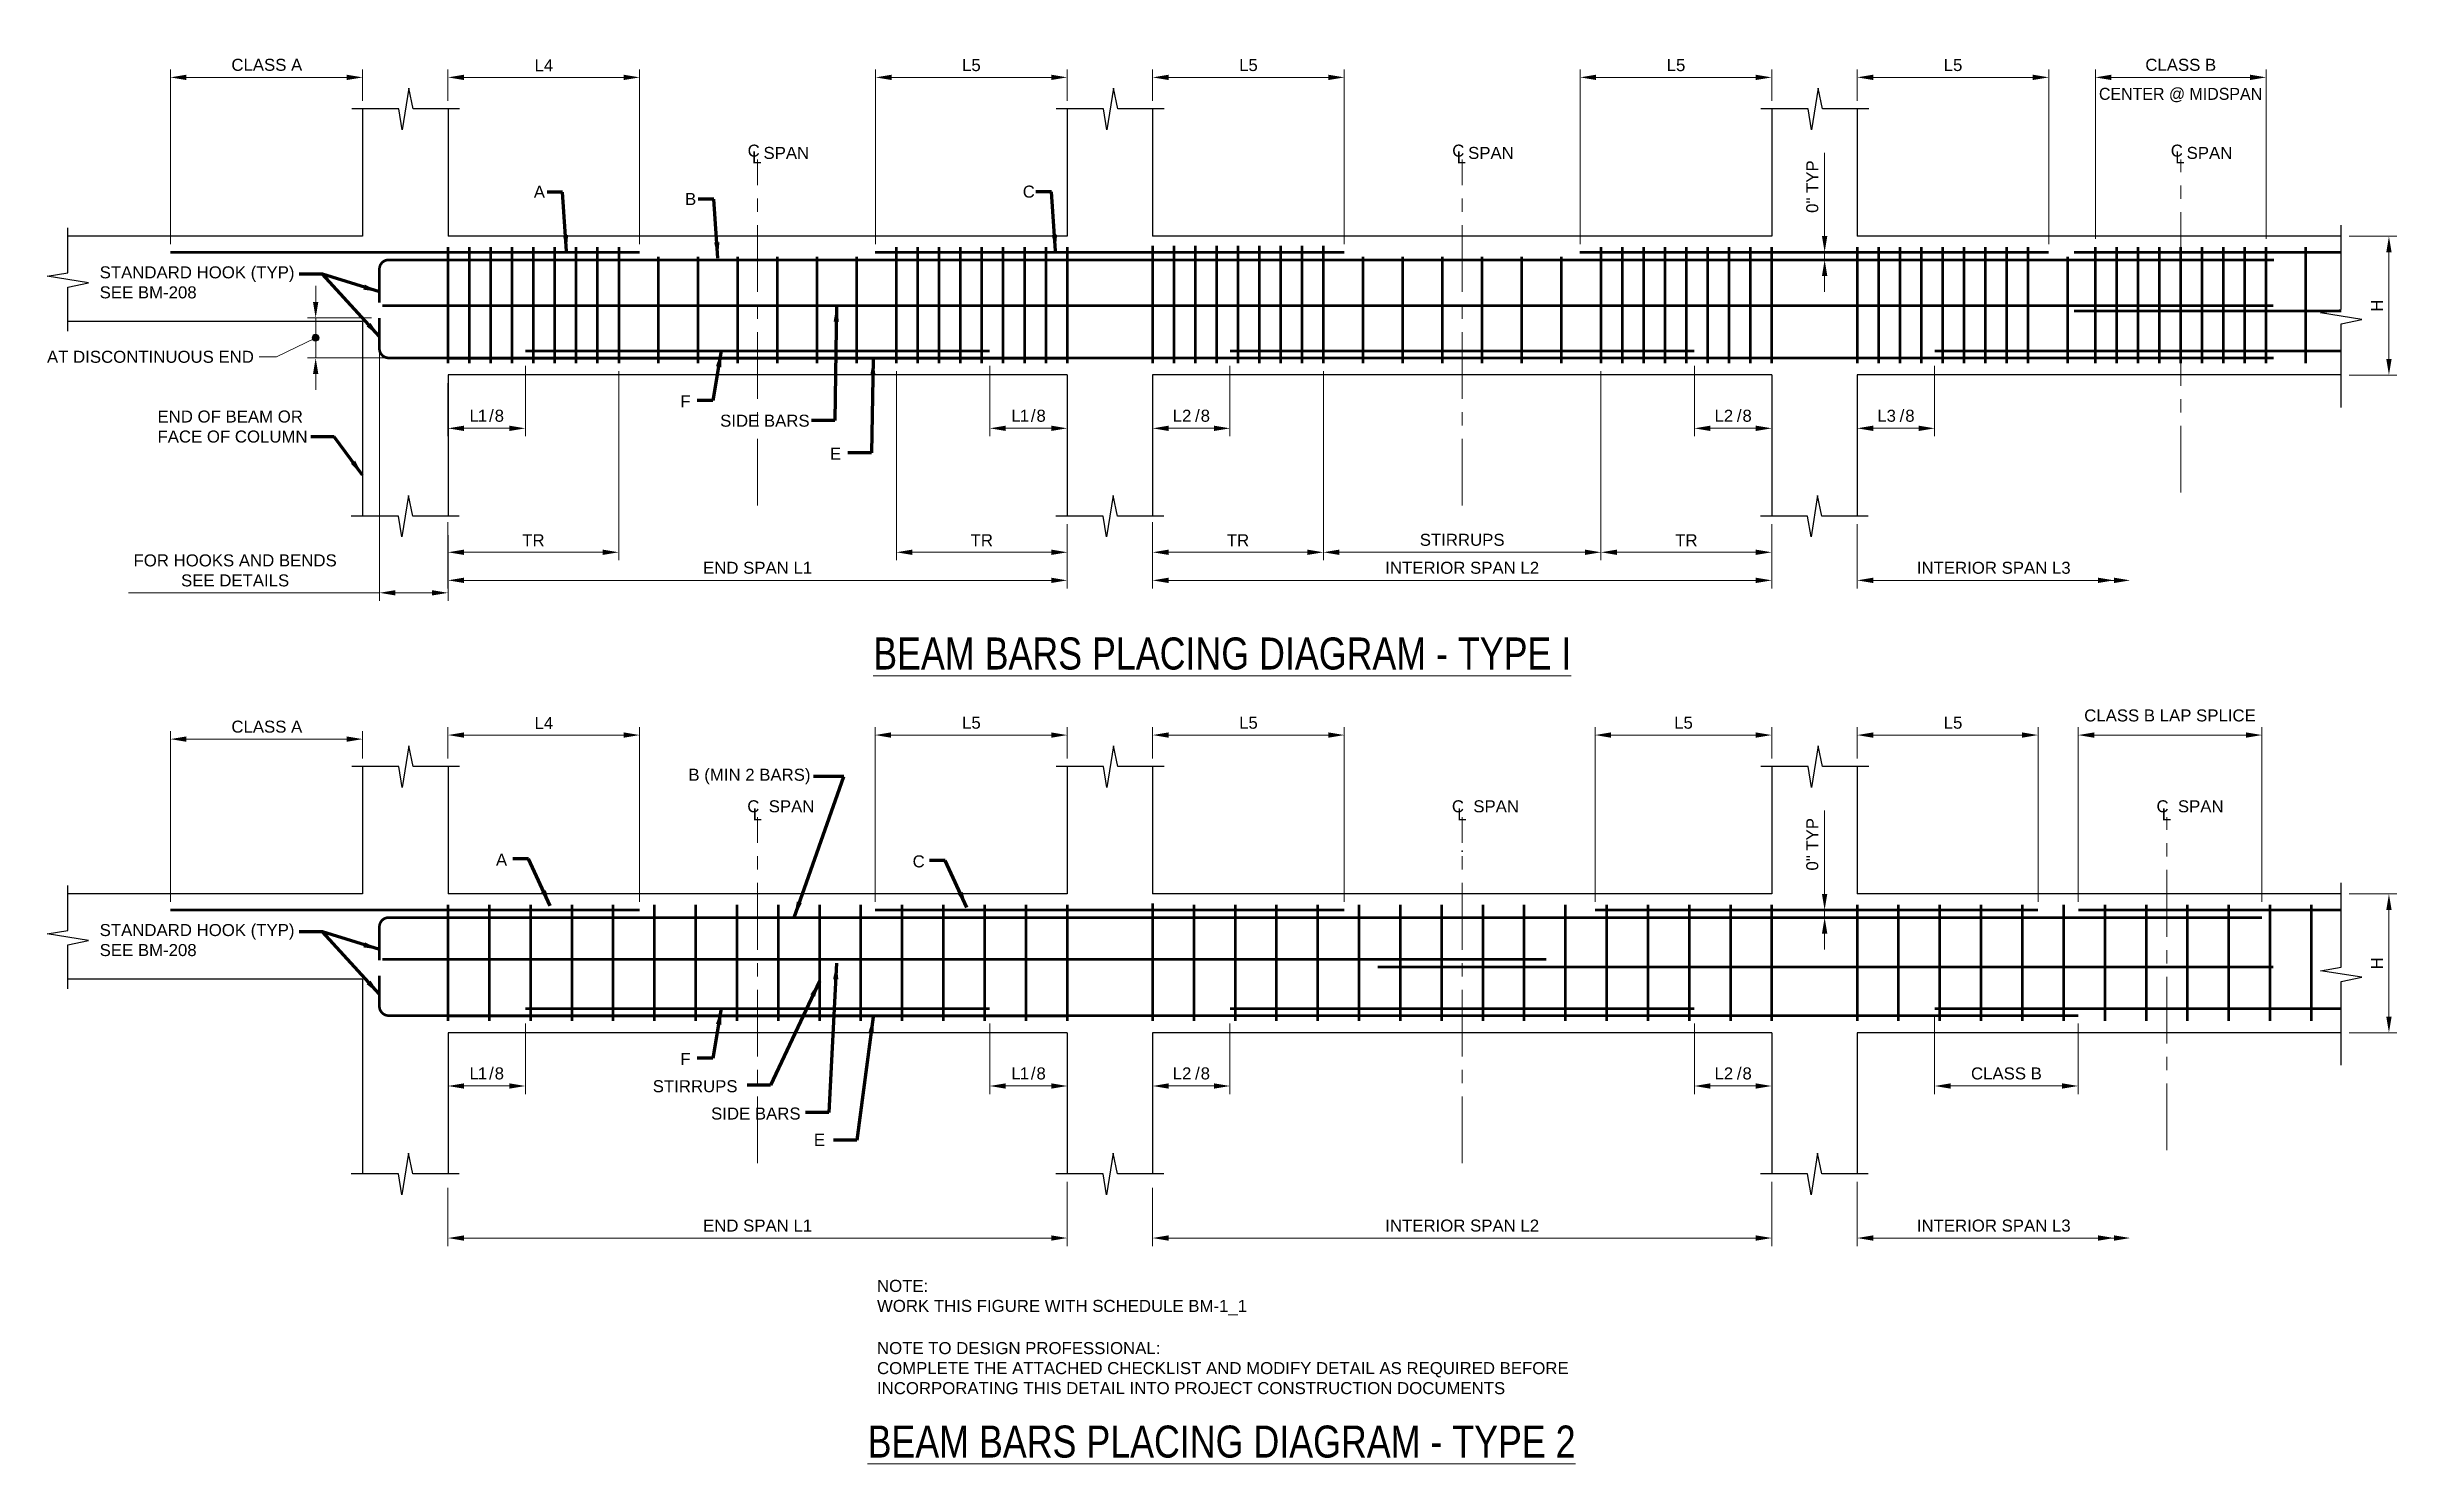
# Model space of a CAD drawing. Header units: inches. Extents: x -2235 to -2014, y 1441 to 1574.
import ezdxf

# ---------------------------------------------------------------- set-up
doc = ezdxf.new("R2010")
doc.units = ezdxf.units.IN
doc.header["$LTSCALE"] = 5
doc.header["$MEASUREMENT"] = 0
doc.linetypes.add('CENTER', pattern=[2, 1.25, -0.25, 0.25, -0.25])
for name, color, linetype, lineweight in [('S-ANNO-DIMS', 1, 'Continuous', 20), ('S-ANNO-TEXT', 7, 'Continuous', 20), ('S-DETL', 3, 'Continuous', 30), ('S-GRID', 9, 'CENTER', 20)]:
    doc.layers.add(name, color=color, linetype=linetype, lineweight=lineweight)
doc.styles.add('Romans', font='arial.ttf')
doc.dimstyles.get("Standard").update_dxf_attribs({"dimtxt": 0.18, "dimasz": 0.18, "dimexe": 0.18, "dimexo": 0.0625, "dimgap": 0.09, "dimtad": 0, "dimtih": 1, "dimtoh": 1, "dimdec": 4, "dimzin": 0, "dimdsep": 46, "dimtxsty": 'Standard', "dimcen": 0.09, "dimadec": 0, "dimazin": 0, "dimtfac": 1, "dimtdec": 4, "dimtofl": 0, "dimtmove": 0, "dimatfit": 3, "dimfxl": 1, "dimtolj": 1, "dimtzin": 0, "dimarcsym": 0})

msp = doc.modelspace()

# ---------------------------------------------------------------- texts
at = {"layer": 'S-ANNO-DIMS', "style": 'Romans'}
for s, p in [('C', (-2168.952076, 1563.43612)), ('L', (-2168.536363, 1562.818506)), ('SPAN', (-2167.46672, 1563.222026)), ('C', (-2102.952076, 1563.43612)), ('L', (-2102.536363, 1562.818506)), ('SPAN', (-2101.46672, 1563.222026)), ('C', (-2035.646681, 1563.43612)), ('L', (-2035.230968, 1562.818506)), ('SPAN', (-2034.161325, 1563.222026)), ('AT DISCONTINUOUS END', (-2234.581485, 1544.12775))]:
    msp.add_text(s, height=1.125, dxfattribs=at).set_placement(p)
at = {"layer": 'S-ANNO-DIMS', "char_height": 1.125, "attachment_point": 5, "style": 'Romans'}
for s, insert in [('{\\W0.95;CENTER @ MIDSPAN}', (-2034.72982, 1569.205593)), ('\\A1;FOR HOOKS AND BENDS\\PSEE DETAILS', (-2216.959391, 1524.67498)), ('C  SPAN', (-2165.841761, 1502.579276)), ('L', (-2168.053133, 1501.842738)), ('C  SPAN', (-2099.841761, 1502.579276)), ('L', (-2102.053133, 1501.842738)), ('C  SPAN', (-2033.841761, 1502.579276)), ('L', (-2036.053133, 1501.842738))]:
    msp.add_mtext(s, dxfattribs=dict(at, insert=insert))
at = {"layer": 'S-ANNO-TEXT', "style": 'Romans', "width": 0.8}
for s, p in [('%%UBEAM BARS PLACING DIAGRAM - TYPE I', (-2157.186767, 1515.399486)), ('%%UBEAM BARS PLACING DIAGRAM - TYPE 2', (-2157.715553, 1441.585609))]:
    msp.add_text(s, height=3, dxfattribs=at).set_placement(p)
at = {"layer": 'S-ANNO-TEXT', "char_height": 1.125, "style": 'Romans'}
for s, insert, width, attachment_point in [('\\pxql;A', (-2159.274914, 1560.707382), 29.7087455, 3), ('\\pxql;C', (-2113.475581, 1560.723283), 29.7087455, 3), ('\\pxql;B', (-2145.104839, 1560.033155), 29.7087455, 3), ('\\pxql;STANDARD HOOK (TYP)\\PSEE BM-208', (-2229.648243, 1553.162186), 29.38459561, 1), ('\\pxql;F', (-2145.864853, 1541.086438), 29.38459561, 3), ('\\pxql;END OF BEAM OR \\PFACE OF COLUMN', (-2224.230809, 1539.658154), 29.38459561, 1), ('\\pxql;SIDE BARS', (-2142.145387, 1539.267632), 29.38459561, 3), ('\\pxql;E', (-2131.852137, 1536.170177), 29.38459561, 3), ('\\pxql;A', (-2163.144517, 1498.147031), 29.38459561, 3), ('\\pxql;C', (-2124.113435, 1497.991962), 29.38459561, 3), ('\\pxql;STANDARD HOOK (TYP)\\PSEE BM-208', (-2229.648243, 1491.559877), 29.38459561, 1), ('\\pxql;F', (-2145.864853, 1479.484128), 29.38459561, 3), ('\\pxql;STIRRUPS', (-2147.913374, 1476.934327), 29.92874708, 3), ('\\pxql;SIDE BARS', (-2142.447691, 1474.372822), 29.92874708, 3), ('\\pxql;E', (-2132.003289, 1471.909704), 30.74497157, 3)]:
    msp.add_mtext(s, dxfattribs=dict(at, insert=insert, width=width, attachment_point=attachment_point))
at = {"layer": 'S-ANNO-TEXT', "char_height": 1.125, "attachment_point": 1, "style": 'Romans'}
for s, insert in [('\\pxql;B (MIN 2 BARS)', (-2174.500316, 1506.106325)), ('\\pxql;NOTE:\\PWORK THIS FIGURE WITH SCHEDULE BM-1_1', (-2156.834406, 1458.232778)), ('NOTE TO DESIGN PROFESSIONAL: \\PCOMPLETE THE ATTACHED CHECKLIST AND MODIFY DETAIL AS REQUIRED BEFORE \\PINCORPORATING THIS DETAIL INTO PROJECT CONSTRUCTION DOCUMENTS', (-2156.834406, 1452.40331))]:
    msp.add_mtext(s, dxfattribs=dict(at, insert=insert))

# ---------------------------------------------------------------- blocks, each defined once
blk = doc.blocks.new('*D0')
at = {"layer": 'Defpoints', "color": 0, "transparency": 16777216}
for p in [(-2197.02, 1570.86), (-2197.02, 1567.91), (-2179.07, 1554.48)]:
    blk.add_point(p, dxfattribs=at)
at = {"layer": 'S-ANNO-DIMS', "transparency": 16777216}
for p, q in [((-2197.02, 1568.66), (-2197.02, 1571.61)), ((-2180.57, 1570.86), (-2195.52, 1570.86)), ((-2179.07, 1555.23), (-2179.07, 1571.61))]:
    blk.add_line(p, q, dxfattribs=at)
for points in [[(-2195.52, 1571.11), (-2195.52, 1570.61), (-2197.02, 1570.86)], [(-2180.57, 1571.11), (-2180.57, 1570.61), (-2179.07, 1570.86)]]:
    blk.add_solid(points, dxfattribs=at)
at = {"layer": 'S-ANNO-DIMS', "transparency": 16777216, "insert": (-2188.04, 1571.99), "char_height": 1.125, "attachment_point": 5, "style": 'Romans'}
blk.add_mtext('\\A1;L4', dxfattribs=at)
blk = doc.blocks.new('*D1')
at = {"layer": 'Defpoints', "color": 0, "transparency": 16777216}
for p in [(-2156.97, 1570.86), (-2139.02, 1567.91), (-2156.97, 1554.48)]:
    blk.add_point(p, dxfattribs=at)
at = {"layer": 'S-ANNO-DIMS', "transparency": 16777216}
for p, q in [((-2156.97, 1555.23), (-2156.97, 1571.61)), ((-2140.52, 1570.86), (-2155.47, 1570.86)), ((-2139.02, 1568.66), (-2139.02, 1571.61))]:
    blk.add_line(p, q, dxfattribs=at)
for points in [[(-2155.47, 1571.11), (-2155.47, 1570.61), (-2156.97, 1570.86)], [(-2140.52, 1571.11), (-2140.52, 1570.61), (-2139.02, 1570.86)]]:
    blk.add_solid(points, dxfattribs=at)
at = {"layer": 'S-ANNO-DIMS', "transparency": 16777216, "insert": (-2147.99, 1572), "char_height": 1.125, "attachment_point": 5, "style": 'Romans'}
blk.add_mtext('\\A1;L5', dxfattribs=at)
blk = doc.blocks.new('*D2')
at = {"layer": 'Defpoints', "color": 0, "transparency": 16777216}
for p in [(-2131.02, 1570.86), (-2131.02, 1567.91), (-2113.07, 1554.48)]:
    blk.add_point(p, dxfattribs=at)
at = {"layer": 'S-ANNO-DIMS', "transparency": 16777216}
for p, q in [((-2131.02, 1568.66), (-2131.02, 1571.61)), ((-2114.57, 1570.86), (-2129.52, 1570.86)), ((-2113.07, 1555.23), (-2113.07, 1571.61))]:
    blk.add_line(p, q, dxfattribs=at)
for points in [[(-2129.52, 1571.11), (-2129.52, 1570.61), (-2131.02, 1570.86)], [(-2114.57, 1571.11), (-2114.57, 1570.61), (-2113.07, 1570.86)]]:
    blk.add_solid(points, dxfattribs=at)
at = {"layer": 'S-ANNO-DIMS', "transparency": 16777216, "insert": (-2122.04, 1572.01), "char_height": 1.125, "attachment_point": 5, "style": 'Romans'}
blk.add_mtext('\\A1;L5', dxfattribs=at)
blk = doc.blocks.new('*D3')
at = {"layer": 'Defpoints', "color": 0, "transparency": 16777216}
for p in [(-2090.97, 1570.86), (-2073.02, 1567.91), (-2090.97, 1554.48)]:
    blk.add_point(p, dxfattribs=at)
at = {"layer": 'S-ANNO-DIMS', "transparency": 16777216}
for p, q in [((-2090.97, 1555.23), (-2090.97, 1571.61)), ((-2074.52, 1570.86), (-2089.47, 1570.86)), ((-2073.02, 1568.66), (-2073.02, 1571.61))]:
    blk.add_line(p, q, dxfattribs=at)
for points in [[(-2089.47, 1571.11), (-2089.47, 1570.61), (-2090.97, 1570.86)], [(-2074.52, 1571.11), (-2074.52, 1570.61), (-2073.02, 1570.86)]]:
    blk.add_solid(points, dxfattribs=at)
at = {"layer": 'S-ANNO-DIMS', "transparency": 16777216, "insert": (-2081.99, 1572), "char_height": 1.125, "attachment_point": 5, "style": 'Romans'}
blk.add_mtext('\\A1;L5', dxfattribs=at)
blk = doc.blocks.new('*D4')
at = {"layer": 'Defpoints', "color": 0, "transparency": 16777216}
for p in [(-2065.02, 1570.86), (-2065.02, 1567.91), (-2047.07, 1554.48)]:
    blk.add_point(p, dxfattribs=at)
at = {"layer": 'S-ANNO-DIMS', "transparency": 16777216}
for p, q in [((-2065.02, 1568.66), (-2065.02, 1571.61)), ((-2048.57, 1570.86), (-2063.52, 1570.86)), ((-2047.07, 1555.23), (-2047.07, 1571.61))]:
    blk.add_line(p, q, dxfattribs=at)
for points in [[(-2063.52, 1571.11), (-2063.52, 1570.61), (-2065.02, 1570.86)], [(-2048.57, 1571.11), (-2048.57, 1570.61), (-2047.07, 1570.86)]]:
    blk.add_solid(points, dxfattribs=at)
at = {"layer": 'S-ANNO-DIMS', "transparency": 16777216, "insert": (-2056.04, 1572.01), "char_height": 1.125, "attachment_point": 5, "style": 'Romans'}
blk.add_mtext('\\A1;L5', dxfattribs=at)
blk = doc.blocks.new('*D5')
at = {"layer": 'Defpoints', "color": 0, "transparency": 16777216}
for p in [(-2042.71, 1570.86), (-2042.71, 1554.99), (-2026.71, 1554.99)]:
    blk.add_point(p, dxfattribs=at)
at = {"layer": 'S-ANNO-DIMS', "transparency": 16777216}
for p, q in [((-2042.71, 1555.74), (-2042.71, 1571.61)), ((-2028.21, 1570.86), (-2041.21, 1570.86)), ((-2026.71, 1555.74), (-2026.71, 1571.61))]:
    blk.add_line(p, q, dxfattribs=at)
for points in [[(-2041.21, 1571.11), (-2041.21, 1570.61), (-2042.71, 1570.86)], [(-2028.21, 1571.11), (-2028.21, 1570.61), (-2026.71, 1570.86)]]:
    blk.add_solid(points, dxfattribs=at)
at = {"layer": 'S-ANNO-DIMS', "transparency": 16777216, "insert": (-2034.71, 1572.03), "char_height": 1.125, "attachment_point": 5, "style": 'Romans'}
blk.add_mtext('\\A1;CLASS B', dxfattribs=at)
blk = doc.blocks.new('*D6')
at = {"layer": 'Defpoints', "color": 0, "transparency": 16777216}
for p in [(-2223.02, 1570.86), (-2205.02, 1567.91), (-2223.02, 1554.48)]:
    blk.add_point(p, dxfattribs=at)
at = {"layer": 'S-ANNO-DIMS', "transparency": 16777216}
for p, q in [((-2223.02, 1555.23), (-2223.02, 1571.61)), ((-2206.52, 1570.86), (-2221.52, 1570.86)), ((-2205.02, 1568.66), (-2205.02, 1571.61))]:
    blk.add_line(p, q, dxfattribs=at)
for points in [[(-2221.52, 1571.11), (-2221.52, 1570.61), (-2223.02, 1570.86)], [(-2206.52, 1571.11), (-2206.52, 1570.61), (-2205.02, 1570.86)]]:
    blk.add_solid(points, dxfattribs=at)
at = {"layer": 'S-ANNO-DIMS', "transparency": 16777216, "insert": (-2213.99, 1572.03), "char_height": 1.125, "attachment_point": 5, "style": 'Romans'}
blk.add_mtext('\\A1;CLASS A', dxfattribs=at)
blk = doc.blocks.new('*D7')
at = {"layer": 'Defpoints', "color": 0, "transparency": 16777216}
for p in [(-2189.77, 1544.58), (-2197.02, 1542.98), (-2197.02, 1537.99)]:
    blk.add_point(p, dxfattribs=at)
at = {"layer": 'S-ANNO-DIMS', "transparency": 16777216}
for p, q in [((-2189.77, 1543.83), (-2189.77, 1537.24)), ((-2197.02, 1542.23), (-2197.02, 1537.24)), ((-2191.27, 1537.99), (-2195.52, 1537.99))]:
    blk.add_line(p, q, dxfattribs=at)
for points in [[(-2195.52, 1538.24), (-2195.52, 1537.74), (-2197.02, 1537.99)], [(-2191.27, 1538.24), (-2191.27, 1537.74), (-2189.77, 1537.99)]]:
    blk.add_solid(points, dxfattribs=at)
at = {"layer": 'S-ANNO-DIMS', "transparency": 16777216, "insert": (-2193.39, 1539.16), "char_height": 1.125, "attachment_point": 5, "style": 'Romans'}
blk.add_mtext('\\A1;{\\T0.9;L\\T1.2;1/}8', dxfattribs=at)
blk = doc.blocks.new('*D8')
at = {"layer": 'Defpoints', "color": 0, "transparency": 16777216}
for p in [(-2146.27, 1544.58), (-2139.02, 1542.98), (-2146.27, 1537.99)]:
    blk.add_point(p, dxfattribs=at)
at = {"layer": 'S-ANNO-DIMS', "transparency": 16777216}
for p, q in [((-2146.27, 1543.83), (-2146.27, 1537.24)), ((-2139.02, 1542.23), (-2139.02, 1537.24)), ((-2140.52, 1537.99), (-2144.77, 1537.99))]:
    blk.add_line(p, q, dxfattribs=at)
for points in [[(-2144.77, 1538.24), (-2144.77, 1537.74), (-2146.27, 1537.99)], [(-2140.52, 1538.24), (-2140.52, 1537.74), (-2139.02, 1537.99)]]:
    blk.add_solid(points, dxfattribs=at)
at = {"layer": 'S-ANNO-DIMS', "transparency": 16777216, "insert": (-2142.64, 1539.16), "char_height": 1.125, "attachment_point": 5, "style": 'Romans'}
blk.add_mtext('\\A1;{\\T0.9;L\\T1.2;1/}8', dxfattribs=at)
blk = doc.blocks.new('*D9')
at = {"layer": 'Defpoints', "color": 0, "transparency": 16777216}
for p in [(-2123.77, 1544.58), (-2131.02, 1542.98), (-2131.02, 1537.99)]:
    blk.add_point(p, dxfattribs=at)
at = {"layer": 'S-ANNO-DIMS', "transparency": 16777216}
for p, q in [((-2123.77, 1543.83), (-2123.77, 1537.24)), ((-2131.02, 1542.23), (-2131.02, 1537.24)), ((-2125.27, 1537.99), (-2129.52, 1537.99))]:
    blk.add_line(p, q, dxfattribs=at)
for points in [[(-2129.52, 1538.24), (-2129.52, 1537.74), (-2131.02, 1537.99)], [(-2125.27, 1538.24), (-2125.27, 1537.74), (-2123.77, 1537.99)]]:
    blk.add_solid(points, dxfattribs=at)
at = {"layer": 'S-ANNO-DIMS', "transparency": 16777216, "insert": (-2127.39, 1539.16), "char_height": 1.125, "attachment_point": 5, "style": 'Romans'}
blk.add_mtext('\\A1;L{\\T1.4;2\\T1.2;/}8', dxfattribs=at)
blk = doc.blocks.new('*D10')
at = {"layer": 'Defpoints', "color": 0, "transparency": 16777216}
for p in [(-2080.27, 1544.58), (-2073.02, 1542.98), (-2080.27, 1537.99)]:
    blk.add_point(p, dxfattribs=at)
at = {"layer": 'S-ANNO-DIMS', "transparency": 16777216}
for p, q in [((-2080.27, 1543.83), (-2080.27, 1537.24)), ((-2073.02, 1542.23), (-2073.02, 1537.24)), ((-2074.52, 1537.99), (-2078.77, 1537.99))]:
    blk.add_line(p, q, dxfattribs=at)
for points in [[(-2078.77, 1538.24), (-2078.77, 1537.74), (-2080.27, 1537.99)], [(-2074.52, 1538.24), (-2074.52, 1537.74), (-2073.02, 1537.99)]]:
    blk.add_solid(points, dxfattribs=at)
at = {"layer": 'S-ANNO-DIMS', "transparency": 16777216, "insert": (-2076.64, 1539.16), "char_height": 1.125, "attachment_point": 5, "style": 'Romans'}
blk.add_mtext('\\A1;L{\\T1.4;2\\T1.2;/}8', dxfattribs=at)
blk = doc.blocks.new('*D11')
at = {"layer": 'Defpoints', "color": 0, "transparency": 16777216}
for p in [(-2057.77, 1544.58), (-2065.02, 1542.98), (-2065.02, 1537.99)]:
    blk.add_point(p, dxfattribs=at)
at = {"layer": 'S-ANNO-DIMS', "transparency": 16777216}
for p, q in [((-2057.77, 1543.83), (-2057.77, 1537.24)), ((-2065.02, 1542.23), (-2065.02, 1537.24)), ((-2059.27, 1537.99), (-2063.52, 1537.99))]:
    blk.add_line(p, q, dxfattribs=at)
for points in [[(-2063.52, 1538.24), (-2063.52, 1537.74), (-2065.02, 1537.99)], [(-2059.27, 1538.24), (-2059.27, 1537.74), (-2057.77, 1537.99)]]:
    blk.add_solid(points, dxfattribs=at)
at = {"layer": 'S-ANNO-DIMS', "transparency": 16777216, "insert": (-2061.39, 1539.16), "char_height": 1.125, "attachment_point": 5, "style": 'Romans'}
blk.add_mtext('\\A1;L{\\T1.4;3\\T1.2;/}8', dxfattribs=at)
blk = doc.blocks.new('*D12')
at = {"layer": 'Defpoints', "color": 0, "transparency": 16777216}
for p in [(-2065.02, 1529.76), (-2065.02, 1523.75), (-2039.45, 1523.75)]:
    blk.add_point(p, dxfattribs=at)
at = {"layer": 'S-ANNO-DIMS', "transparency": 16777216}
for p, q in [((-2065.02, 1529.01), (-2065.02, 1523)), ((-2040.95, 1523.75), (-2063.52, 1523.75))]:
    blk.add_line(p, q, dxfattribs=at)
for points in [[(-2063.52, 1524), (-2063.52, 1523.5), (-2065.02, 1523.75)], [(-2040.95, 1524), (-2040.95, 1523.5), (-2039.45, 1523.75)]]:
    blk.add_solid(points, dxfattribs=at)
at = {"layer": 'S-ANNO-DIMS', "transparency": 16777216, "insert": (-2052.23, 1524.92), "char_height": 1.125, "attachment_point": 5, "style": 'Romans'}
blk.add_mtext('\\A1;INTERIOR SPAN L3', dxfattribs=at)
blk = doc.blocks.new('*D13')
at = {"layer": 'Defpoints', "color": 0, "transparency": 16777216}
for p in [(-2089.02, 1544.08), (-2073.02, 1529.76), (-2089.02, 1526.38)]:
    blk.add_point(p, dxfattribs=at)
at = {"layer": 'S-ANNO-DIMS', "transparency": 16777216}
for p, q in [((-2089.02, 1543.33), (-2089.02, 1525.63)), ((-2073.02, 1529.01), (-2073.02, 1525.63)), ((-2074.52, 1526.38), (-2087.52, 1526.38))]:
    blk.add_line(p, q, dxfattribs=at)
for points in [[(-2087.52, 1526.63), (-2087.52, 1526.13), (-2089.02, 1526.38)], [(-2074.52, 1526.63), (-2074.52, 1526.13), (-2073.02, 1526.38)]]:
    blk.add_solid(points, dxfattribs=at)
at = {"layer": 'S-ANNO-DIMS', "transparency": 16777216, "insert": (-2081.02, 1527.51), "char_height": 1.125, "attachment_point": 5, "style": 'Romans'}
blk.add_mtext('\\A1;TR', dxfattribs=at)
blk = doc.blocks.new('*D14')
at = {"layer": 'Defpoints', "color": 0, "transparency": 16777216}
for p in [(-2115.02, 1544.08), (-2131.02, 1529.95), (-2131.02, 1526.38)]:
    blk.add_point(p, dxfattribs=at)
at = {"layer": 'S-ANNO-DIMS', "transparency": 16777216}
for p, q in [((-2115.02, 1543.33), (-2115.02, 1525.63)), ((-2131.02, 1529.2), (-2131.02, 1525.63)), ((-2116.52, 1526.38), (-2129.52, 1526.38))]:
    blk.add_line(p, q, dxfattribs=at)
for points in [[(-2129.52, 1526.63), (-2129.52, 1526.13), (-2131.02, 1526.38)], [(-2116.52, 1526.63), (-2116.52, 1526.13), (-2115.02, 1526.38)]]:
    blk.add_solid(points, dxfattribs=at)
at = {"layer": 'S-ANNO-DIMS', "transparency": 16777216, "insert": (-2123.02, 1527.51), "char_height": 1.125, "attachment_point": 5, "style": 'Romans'}
blk.add_mtext('\\A1;TR', dxfattribs=at)
blk = doc.blocks.new('*D15')
at = {"layer": 'Defpoints', "color": 0, "transparency": 16777216}
for p in [(-2115.02, 1544.08), (-2089.02, 1544.08), (-2115.02, 1526.38)]:
    blk.add_point(p, dxfattribs=at)
at = {"layer": 'S-ANNO-DIMS', "transparency": 16777216}
for p, q in [((-2115.02, 1543.33), (-2115.02, 1525.63)), ((-2089.02, 1543.33), (-2089.02, 1525.63)), ((-2090.52, 1526.38), (-2113.52, 1526.38))]:
    blk.add_line(p, q, dxfattribs=at)
for points in [[(-2113.52, 1526.63), (-2113.52, 1526.13), (-2115.02, 1526.38)], [(-2090.52, 1526.63), (-2090.52, 1526.13), (-2089.02, 1526.38)]]:
    blk.add_solid(points, dxfattribs=at)
at = {"layer": 'S-ANNO-DIMS', "transparency": 16777216, "insert": (-2102.02, 1527.54), "char_height": 1.125, "attachment_point": 5, "style": 'Romans'}
blk.add_mtext('\\A1;STIRRUPS', dxfattribs=at)
blk = doc.blocks.new('*D16')
at = {"layer": 'Defpoints', "color": 0, "transparency": 16777216}
for p in [(-2131.02, 1529.2), (-2073.02, 1529.76), (-2131.02, 1523.75)]:
    blk.add_point(p, dxfattribs=at)
at = {"layer": 'S-ANNO-DIMS', "transparency": 16777216}
for p, q in [((-2131.02, 1528.45), (-2131.02, 1523)), ((-2073.02, 1529.01), (-2073.02, 1523)), ((-2074.52, 1523.75), (-2129.52, 1523.75))]:
    blk.add_line(p, q, dxfattribs=at)
for points in [[(-2129.52, 1524), (-2129.52, 1523.5), (-2131.02, 1523.75)], [(-2074.52, 1524), (-2074.52, 1523.5), (-2073.02, 1523.75)]]:
    blk.add_solid(points, dxfattribs=at)
at = {"layer": 'S-ANNO-DIMS', "transparency": 16777216, "insert": (-2102.02, 1524.92), "char_height": 1.125, "attachment_point": 5, "style": 'Romans'}
blk.add_mtext('\\A1;INTERIOR SPAN L2', dxfattribs=at)
blk = doc.blocks.new('*D17')
at = {"layer": 'Defpoints', "color": 0, "transparency": 16777216}
for p in [(-2197.02, 1529.2), (-2139.02, 1529.76), (-2197.02, 1523.75)]:
    blk.add_point(p, dxfattribs=at)
at = {"layer": 'S-ANNO-DIMS', "transparency": 16777216}
for p, q in [((-2197.02, 1528.45), (-2197.02, 1523)), ((-2139.02, 1529.01), (-2139.02, 1523)), ((-2140.52, 1523.75), (-2195.52, 1523.75))]:
    blk.add_line(p, q, dxfattribs=at)
for points in [[(-2195.52, 1524), (-2195.52, 1523.5), (-2197.02, 1523.75)], [(-2140.52, 1524), (-2140.52, 1523.5), (-2139.02, 1523.75)]]:
    blk.add_solid(points, dxfattribs=at)
at = {"layer": 'S-ANNO-DIMS', "transparency": 16777216, "insert": (-2168.02, 1524.92), "char_height": 1.125, "attachment_point": 5, "style": 'Romans'}
blk.add_mtext('\\A1;END SPAN L1', dxfattribs=at)
blk = doc.blocks.new('*D18')
at = {"layer": 'Defpoints', "color": 0, "transparency": 16777216}
for p in [(-2181.02, 1544.08), (-2197.02, 1529.95), (-2197.02, 1526.38)]:
    blk.add_point(p, dxfattribs=at)
at = {"layer": 'S-ANNO-DIMS', "transparency": 16777216}
for p, q in [((-2181.02, 1543.33), (-2181.02, 1525.63)), ((-2197.02, 1529.2), (-2197.02, 1525.63)), ((-2182.52, 1526.38), (-2195.52, 1526.38))]:
    blk.add_line(p, q, dxfattribs=at)
for points in [[(-2195.52, 1526.63), (-2195.52, 1526.13), (-2197.02, 1526.38)], [(-2182.52, 1526.63), (-2182.52, 1526.13), (-2181.02, 1526.38)]]:
    blk.add_solid(points, dxfattribs=at)
at = {"layer": 'S-ANNO-DIMS', "transparency": 16777216, "insert": (-2189.02, 1527.51), "char_height": 1.125, "attachment_point": 5, "style": 'Romans'}
blk.add_mtext('\\A1;TR', dxfattribs=at)
blk = doc.blocks.new('*D19')
at = {"layer": 'Defpoints', "color": 0, "transparency": 16777216}
for p in [(-2155.02, 1544.08), (-2139.02, 1529.76), (-2155.02, 1526.38)]:
    blk.add_point(p, dxfattribs=at)
at = {"layer": 'S-ANNO-DIMS', "transparency": 16777216}
for p, q in [((-2155.02, 1543.33), (-2155.02, 1525.63)), ((-2139.02, 1529.01), (-2139.02, 1525.63)), ((-2140.52, 1526.38), (-2153.52, 1526.38))]:
    blk.add_line(p, q, dxfattribs=at)
for points in [[(-2153.52, 1526.63), (-2153.52, 1526.13), (-2155.02, 1526.38)], [(-2140.52, 1526.63), (-2140.52, 1526.13), (-2139.02, 1526.38)]]:
    blk.add_solid(points, dxfattribs=at)
at = {"layer": 'S-ANNO-DIMS', "transparency": 16777216, "insert": (-2147.02, 1527.51), "char_height": 1.125, "attachment_point": 5, "style": 'Romans'}
blk.add_mtext('\\A1;TR', dxfattribs=at)
blk = doc.blocks.new('*D23')
at = {"layer": 'Defpoints', "color": 0, "transparency": 16777216}
for p in [(-2197.02, 1509.26), (-2197.02, 1506.3), (-2179.07, 1492.88)]:
    blk.add_point(p, dxfattribs=at)
at = {"layer": 'S-ANNO-DIMS', "transparency": 16777216}
for p, q in [((-2197.02, 1507.05), (-2197.02, 1510.01)), ((-2180.57, 1509.26), (-2195.52, 1509.26)), ((-2179.07, 1493.63), (-2179.07, 1510.01))]:
    blk.add_line(p, q, dxfattribs=at)
for points in [[(-2195.52, 1509.51), (-2195.52, 1509.01), (-2197.02, 1509.26)], [(-2180.57, 1509.51), (-2180.57, 1509.01), (-2179.07, 1509.26)]]:
    blk.add_solid(points, dxfattribs=at)
at = {"layer": 'S-ANNO-DIMS', "transparency": 16777216, "insert": (-2188.04, 1510.39), "char_height": 1.125, "attachment_point": 5, "style": 'Romans'}
blk.add_mtext('\\A1;L4', dxfattribs=at)
blk = doc.blocks.new('*D30')
at = {"layer": 'Defpoints', "color": 0, "transparency": 16777216}
for p in [(-2065.02, 1509.26), (-2065.02, 1506.3), (-2048.08, 1492.88)]:
    blk.add_point(p, dxfattribs=at)
at = {"layer": 'S-ANNO-DIMS', "transparency": 16777216}
for p, q in [((-2065.02, 1507.05), (-2065.02, 1510.01)), ((-2049.58, 1509.26), (-2063.52, 1509.26)), ((-2048.08, 1493.63), (-2048.08, 1510.01))]:
    blk.add_line(p, q, dxfattribs=at)
for points in [[(-2063.52, 1509.51), (-2063.52, 1509.01), (-2065.02, 1509.26)], [(-2049.58, 1509.51), (-2049.58, 1509.01), (-2048.08, 1509.26)]]:
    blk.add_solid(points, dxfattribs=at)
at = {"layer": 'S-ANNO-DIMS', "transparency": 16777216, "insert": (-2056.04, 1510.41), "char_height": 1.125, "attachment_point": 5, "style": 'Romans'}
blk.add_mtext('\\A1;L5', dxfattribs=at)
blk = doc.blocks.new('*D31')
at = {"layer": 'Defpoints', "color": 0, "transparency": 16777216}
for p in [(-2044.32, 1509.26), (-2044.32, 1492.88), (-2027.11, 1492.88)]:
    blk.add_point(p, dxfattribs=at)
at = {"layer": 'S-ANNO-DIMS', "transparency": 16777216}
for p, q in [((-2044.32, 1493.63), (-2044.32, 1510.01)), ((-2028.61, 1509.26), (-2042.82, 1509.26)), ((-2027.11, 1493.63), (-2027.11, 1510.01))]:
    blk.add_line(p, q, dxfattribs=at)
for points in [[(-2042.82, 1509.51), (-2042.82, 1509.01), (-2044.32, 1509.26)], [(-2028.61, 1509.51), (-2028.61, 1509.01), (-2027.11, 1509.26)]]:
    blk.add_solid(points, dxfattribs=at)
at = {"layer": 'S-ANNO-DIMS', "transparency": 16777216, "insert": (-2035.72, 1511.09), "char_height": 1.125, "attachment_point": 5, "style": 'Romans'}
blk.add_mtext('\\A1;CLASS B LAP SPLICE', dxfattribs=at)
blk = doc.blocks.new('*D24')
at = {"layer": 'Defpoints', "color": 0, "transparency": 16777216}
for p in [(-2223.02, 1508.88), (-2205.02, 1506.3), (-2223.02, 1492.88)]:
    blk.add_point(p, dxfattribs=at)
at = {"layer": 'S-ANNO-DIMS', "transparency": 16777216}
for p, q in [((-2223.02, 1493.63), (-2223.02, 1509.63)), ((-2206.52, 1508.88), (-2221.52, 1508.88)), ((-2205.02, 1507.05), (-2205.02, 1509.63))]:
    blk.add_line(p, q, dxfattribs=at)
for points in [[(-2221.52, 1509.13), (-2221.52, 1508.63), (-2223.02, 1508.88)], [(-2206.52, 1509.13), (-2206.52, 1508.63), (-2205.02, 1508.88)]]:
    blk.add_solid(points, dxfattribs=at)
at = {"layer": 'S-ANNO-DIMS', "transparency": 16777216, "insert": (-2213.99, 1510.04), "char_height": 1.125, "attachment_point": 5, "style": 'Romans'}
blk.add_mtext('\\A1;CLASS A', dxfattribs=at)
blk = doc.blocks.new('*D25')
at = {"layer": 'Defpoints', "color": 0, "transparency": 16777216}
for p in [(-2189.77, 1482.98), (-2197.02, 1476.39), (-2197.02, 1476.39)]:
    blk.add_point(p, dxfattribs=at)
at = {"layer": 'S-ANNO-DIMS', "transparency": 16777216}
for p, q in [((-2189.77, 1482.23), (-2189.77, 1475.64)), ((-2191.27, 1476.39), (-2195.52, 1476.39))]:
    blk.add_line(p, q, dxfattribs=at)
for points in [[(-2195.52, 1476.64), (-2195.52, 1476.14), (-2197.02, 1476.39)], [(-2191.27, 1476.64), (-2191.27, 1476.14), (-2189.77, 1476.39)]]:
    blk.add_solid(points, dxfattribs=at)
at = {"layer": 'S-ANNO-DIMS', "transparency": 16777216, "insert": (-2193.39, 1477.56), "char_height": 1.125, "attachment_point": 5, "style": 'Romans'}
blk.add_mtext('\\A1;{\\T0.9;L\\T1.2;1/}8', dxfattribs=at)
blk = doc.blocks.new('*D26')
at = {"layer": 'Defpoints', "color": 0, "transparency": 16777216}
for p in [(-2146.27, 1482.98), (-2139.02, 1481.38), (-2146.27, 1476.39)]:
    blk.add_point(p, dxfattribs=at)
at = {"layer": 'S-ANNO-DIMS', "transparency": 16777216}
for p, q in [((-2146.27, 1482.23), (-2146.27, 1475.64)), ((-2139.02, 1480.63), (-2139.02, 1475.64)), ((-2140.52, 1476.39), (-2144.77, 1476.39))]:
    blk.add_line(p, q, dxfattribs=at)
for points in [[(-2144.77, 1476.64), (-2144.77, 1476.14), (-2146.27, 1476.39)], [(-2140.52, 1476.64), (-2140.52, 1476.14), (-2139.02, 1476.39)]]:
    blk.add_solid(points, dxfattribs=at)
at = {"layer": 'S-ANNO-DIMS', "transparency": 16777216, "insert": (-2142.64, 1477.56), "char_height": 1.125, "attachment_point": 5, "style": 'Romans'}
blk.add_mtext('\\A1;{\\T0.9;L\\T1.2;1/}8', dxfattribs=at)
blk = doc.blocks.new('*D27')
at = {"layer": 'Defpoints', "color": 0, "transparency": 16777216}
for p in [(-2123.77, 1482.98), (-2131.02, 1481.38), (-2131.02, 1476.39)]:
    blk.add_point(p, dxfattribs=at)
at = {"layer": 'S-ANNO-DIMS', "transparency": 16777216}
for p, q in [((-2123.77, 1482.23), (-2123.77, 1475.64)), ((-2131.02, 1480.63), (-2131.02, 1475.64)), ((-2125.27, 1476.39), (-2129.52, 1476.39))]:
    blk.add_line(p, q, dxfattribs=at)
for points in [[(-2129.52, 1476.64), (-2129.52, 1476.14), (-2131.02, 1476.39)], [(-2125.27, 1476.64), (-2125.27, 1476.14), (-2123.77, 1476.39)]]:
    blk.add_solid(points, dxfattribs=at)
at = {"layer": 'S-ANNO-DIMS', "transparency": 16777216, "insert": (-2127.39, 1477.56), "char_height": 1.125, "attachment_point": 5, "style": 'Romans'}
blk.add_mtext('\\A1;L{\\T1.4;2\\T1.2;/}8', dxfattribs=at)
blk = doc.blocks.new('*D28')
at = {"layer": 'Defpoints', "color": 0, "transparency": 16777216}
for p in [(-2080.27, 1482.98), (-2080.27, 1476.39), (-2073.02, 1476.39)]:
    blk.add_point(p, dxfattribs=at)
at = {"layer": 'S-ANNO-DIMS', "transparency": 16777216}
for p, q in [((-2080.27, 1482.23), (-2080.27, 1475.64)), ((-2074.52, 1476.39), (-2078.77, 1476.39))]:
    blk.add_line(p, q, dxfattribs=at)
for points in [[(-2078.77, 1476.64), (-2078.77, 1476.14), (-2080.27, 1476.39)], [(-2074.52, 1476.64), (-2074.52, 1476.14), (-2073.02, 1476.39)]]:
    blk.add_solid(points, dxfattribs=at)
at = {"layer": 'S-ANNO-DIMS', "transparency": 16777216, "insert": (-2076.64, 1477.56), "char_height": 1.125, "attachment_point": 5, "style": 'Romans'}
blk.add_mtext('\\A1;L{\\T1.4;2\\T1.2;/}8', dxfattribs=at)
blk = doc.blocks.new('*D29')
at = {"layer": 'Defpoints', "color": 0, "transparency": 16777216}
for p in [(-2057.77, 1483.63), (-2044.32, 1482.98), (-2057.77, 1476.39)]:
    blk.add_point(p, dxfattribs=at)
at = {"layer": 'S-ANNO-DIMS', "transparency": 16777216}
for p, q in [((-2057.77, 1482.88), (-2057.77, 1475.64)), ((-2044.32, 1482.23), (-2044.32, 1475.64)), ((-2045.82, 1476.39), (-2056.27, 1476.39))]:
    blk.add_line(p, q, dxfattribs=at)
for points in [[(-2056.27, 1476.64), (-2056.27, 1476.14), (-2057.77, 1476.39)], [(-2045.82, 1476.64), (-2045.82, 1476.14), (-2044.32, 1476.39)]]:
    blk.add_solid(points, dxfattribs=at)
at = {"layer": 'S-ANNO-DIMS', "transparency": 16777216, "insert": (-2051.04, 1477.56), "char_height": 1.125, "attachment_point": 5, "style": 'Romans'}
blk.add_mtext('\\A1;CLASS B', dxfattribs=at)
blk = doc.blocks.new('*D20')
at = {"layer": 'Defpoints', "color": 0, "transparency": 16777216}
for p in [(-2065.02, 1468.15), (-2065.02, 1462.15), (-2039.45, 1462.15)]:
    blk.add_point(p, dxfattribs=at)
at = {"layer": 'S-ANNO-DIMS', "transparency": 16777216}
for p, q in [((-2065.02, 1467.4), (-2065.02, 1461.4)), ((-2040.95, 1462.15), (-2063.52, 1462.15))]:
    blk.add_line(p, q, dxfattribs=at)
for points in [[(-2063.52, 1462.4), (-2063.52, 1461.9), (-2065.02, 1462.15)], [(-2040.95, 1462.4), (-2040.95, 1461.9), (-2039.45, 1462.15)]]:
    blk.add_solid(points, dxfattribs=at)
at = {"layer": 'S-ANNO-DIMS', "transparency": 16777216, "insert": (-2052.23, 1463.31), "char_height": 1.125, "attachment_point": 5, "style": 'Romans'}
blk.add_mtext('\\A1;INTERIOR SPAN L3', dxfattribs=at)
blk = doc.blocks.new('*D21')
at = {"layer": 'Defpoints', "color": 0, "transparency": 16777216}
for p in [(-2131.02, 1467.59), (-2073.02, 1468.15), (-2131.02, 1462.15)]:
    blk.add_point(p, dxfattribs=at)
at = {"layer": 'S-ANNO-DIMS', "transparency": 16777216}
for p, q in [((-2131.02, 1466.84), (-2131.02, 1461.4)), ((-2073.02, 1467.4), (-2073.02, 1461.4)), ((-2074.52, 1462.15), (-2129.52, 1462.15))]:
    blk.add_line(p, q, dxfattribs=at)
for points in [[(-2129.52, 1462.4), (-2129.52, 1461.9), (-2131.02, 1462.15)], [(-2074.52, 1462.4), (-2074.52, 1461.9), (-2073.02, 1462.15)]]:
    blk.add_solid(points, dxfattribs=at)
at = {"layer": 'S-ANNO-DIMS', "transparency": 16777216, "insert": (-2102.02, 1463.31), "char_height": 1.125, "attachment_point": 5, "style": 'Romans'}
blk.add_mtext('\\A1;INTERIOR SPAN L2', dxfattribs=at)
blk = doc.blocks.new('*D22')
at = {"layer": 'Defpoints', "color": 0, "transparency": 16777216}
for p in [(-2197.02, 1467.59), (-2139.02, 1468.15), (-2197.02, 1462.15)]:
    blk.add_point(p, dxfattribs=at)
at = {"layer": 'S-ANNO-DIMS', "transparency": 16777216}
for p, q in [((-2197.02, 1466.84), (-2197.02, 1461.4)), ((-2139.02, 1467.4), (-2139.02, 1461.4)), ((-2140.52, 1462.15), (-2195.52, 1462.15))]:
    blk.add_line(p, q, dxfattribs=at)
for points in [[(-2195.52, 1462.4), (-2195.52, 1461.9), (-2197.02, 1462.15)], [(-2140.52, 1462.4), (-2140.52, 1461.9), (-2139.02, 1462.15)]]:
    blk.add_solid(points, dxfattribs=at)
at = {"layer": 'S-ANNO-DIMS', "transparency": 16777216, "insert": (-2168.02, 1463.31), "char_height": 1.125, "attachment_point": 5, "style": 'Romans'}
blk.add_mtext('\\A1;END SPAN L1', dxfattribs=at)
blk = doc.blocks.new('*D32')
at = {"layer": 'Defpoints', "color": 0, "transparency": 16777216}
for p in [(-2019.68, 1555.98), (-2015.21, 1555.98), (-2019.68, 1542.98)]:
    blk.add_point(p, dxfattribs=at)
at = {"layer": 'S-ANNO-DIMS', "transparency": 16777216}
for p, q in [((-2018.93, 1555.98), (-2014.46, 1555.98)), ((-2015.21, 1544.48), (-2015.21, 1554.48)), ((-2018.93, 1542.98), (-2014.46, 1542.98))]:
    blk.add_line(p, q, dxfattribs=at)
for points in [[(-2015.46, 1554.48), (-2014.96, 1554.48), (-2015.21, 1555.98)], [(-2015.46, 1544.48), (-2014.96, 1544.48), (-2015.21, 1542.98)]]:
    blk.add_solid(points, dxfattribs=at)
at = {"layer": 'S-ANNO-DIMS', "transparency": 16777216, "insert": (-2016.33, 1549.48), "char_height": 1.125, "attachment_point": 5, "rotation": 90, "style": 'Romans'}
blk.add_mtext('\\A1;H', dxfattribs=at)
blk = doc.blocks.new('*D33')
at = {"layer": 'Defpoints', "color": 0, "transparency": 16777216}
for p in [(-2089.57, 1509.26), (-2073.02, 1506.3), (-2089.57, 1492.88)]:
    blk.add_point(p, dxfattribs=at)
at = {"layer": 'S-ANNO-DIMS', "transparency": 16777216}
for p, q in [((-2089.57, 1493.63), (-2089.57, 1510.01)), ((-2074.52, 1509.26), (-2088.07, 1509.26)), ((-2073.02, 1507.05), (-2073.02, 1510.01))]:
    blk.add_line(p, q, dxfattribs=at)
for points in [[(-2088.07, 1509.51), (-2088.07, 1509.01), (-2089.57, 1509.26)], [(-2074.52, 1509.51), (-2074.52, 1509.01), (-2073.02, 1509.26)]]:
    blk.add_solid(points, dxfattribs=at)
at = {"layer": 'S-ANNO-DIMS', "transparency": 16777216, "insert": (-2081.29, 1510.41), "char_height": 1.125, "attachment_point": 5, "style": 'Romans'}
blk.add_mtext('\\A1;L5', dxfattribs=at)
blk = doc.blocks.new('*D34')
at = {"layer": 'Defpoints', "color": 0, "transparency": 16777216}
for p in [(-2019.68, 1494.38), (-2015.21, 1494.38), (-2019.68, 1481.38)]:
    blk.add_point(p, dxfattribs=at)
at = {"layer": 'S-ANNO-DIMS', "transparency": 16777216}
for p, q in [((-2018.93, 1494.38), (-2014.46, 1494.38)), ((-2015.21, 1482.88), (-2015.21, 1492.88)), ((-2018.93, 1481.38), (-2014.46, 1481.38))]:
    blk.add_line(p, q, dxfattribs=at)
for points in [[(-2015.46, 1492.88), (-2014.96, 1492.88), (-2015.21, 1494.38)], [(-2015.46, 1482.88), (-2014.96, 1482.88), (-2015.21, 1481.38)]]:
    blk.add_solid(points, dxfattribs=at)
at = {"layer": 'S-ANNO-DIMS', "transparency": 16777216, "insert": (-2016.33, 1487.88), "char_height": 1.125, "attachment_point": 5, "rotation": 90, "style": 'Romans'}
blk.add_mtext('\\A1;H', dxfattribs=at)
blk = doc.blocks.new('*D35')
at = {"layer": 'Defpoints', "color": 0, "transparency": 16777216}
for p in [(-2131.02, 1509.26), (-2131.02, 1506.3), (-2113.07, 1492.88)]:
    blk.add_point(p, dxfattribs=at)
at = {"layer": 'S-ANNO-DIMS', "transparency": 16777216}
for p, q in [((-2131.02, 1507.05), (-2131.02, 1510.01)), ((-2114.57, 1509.26), (-2129.52, 1509.26)), ((-2113.07, 1493.63), (-2113.07, 1510.01))]:
    blk.add_line(p, q, dxfattribs=at)
for points in [[(-2129.52, 1509.51), (-2129.52, 1509.01), (-2131.02, 1509.26)], [(-2114.57, 1509.51), (-2114.57, 1509.01), (-2113.07, 1509.26)]]:
    blk.add_solid(points, dxfattribs=at)
at = {"layer": 'S-ANNO-DIMS', "transparency": 16777216, "insert": (-2122.04, 1510.41), "char_height": 1.125, "attachment_point": 5, "style": 'Romans'}
blk.add_mtext('\\A1;L5', dxfattribs=at)
blk = doc.blocks.new('*D36')
at = {"layer": 'Defpoints', "color": 0, "transparency": 16777216}
for p in [(-2157.02, 1509.26), (-2139.02, 1506.3), (-2157.02, 1492.88)]:
    blk.add_point(p, dxfattribs=at)
at = {"layer": 'S-ANNO-DIMS', "transparency": 16777216}
for p, q in [((-2157.02, 1493.63), (-2157.02, 1510.01)), ((-2140.52, 1509.26), (-2155.52, 1509.26)), ((-2139.02, 1507.05), (-2139.02, 1510.01))]:
    blk.add_line(p, q, dxfattribs=at)
for points in [[(-2155.52, 1509.51), (-2155.52, 1509.01), (-2157.02, 1509.26)], [(-2140.52, 1509.51), (-2140.52, 1509.01), (-2139.02, 1509.26)]]:
    blk.add_solid(points, dxfattribs=at)
at = {"layer": 'S-ANNO-DIMS', "transparency": 16777216, "insert": (-2147.99, 1510.41), "char_height": 1.125, "attachment_point": 5, "style": 'Romans'}
blk.add_mtext('\\A1;L5', dxfattribs=at)
blk = doc.blocks.new('*D37')
at = {"layer": 'Defpoints', "color": 0, "transparency": 16777216}
for p in [(-2073.02, 1554.49), (-2068.07, 1554.49), (-2073.02, 1553.77)]:
    blk.add_point(p, dxfattribs=at)
at = {"layer": 'S-ANNO-DIMS', "transparency": 16777216}
for p, q in [((-2068.07, 1555.99), (-2068.07, 1563.78)), ((-2072.27, 1554.49), (-2067.32, 1554.49)), ((-2068.07, 1553.77), (-2068.07, 1554.49)), ((-2072.27, 1553.77), (-2067.32, 1553.77)), ((-2068.07, 1552.27), (-2068.07, 1550.77))]:
    blk.add_line(p, q, dxfattribs=at)
for points in [[(-2068.32, 1555.99), (-2067.82, 1555.99), (-2068.07, 1554.49)], [(-2068.32, 1552.27), (-2067.82, 1552.27), (-2068.07, 1553.77)]]:
    blk.add_solid(points, dxfattribs=at)
at = {"layer": 'S-ANNO-DIMS', "transparency": 16777216, "insert": (-2069.22, 1560.63), "char_height": 1.125, "attachment_point": 5, "rotation": 90, "style": 'Romans'}
blk.add_mtext('\\A1;0" TYP', dxfattribs=at)
blk = doc.blocks.new('*D38')
at = {"layer": 'Defpoints', "color": 0, "transparency": 16777216}
for p in [(-2073.02, 1492.88), (-2068.07, 1492.88), (-2073.02, 1492.17)]:
    blk.add_point(p, dxfattribs=at)
at = {"layer": 'S-ANNO-DIMS', "transparency": 16777216}
for p, q in [((-2068.07, 1494.38), (-2068.07, 1502.18)), ((-2072.27, 1492.88), (-2067.32, 1492.88)), ((-2068.07, 1492.17), (-2068.07, 1492.88)), ((-2072.27, 1492.17), (-2067.32, 1492.17)), ((-2068.07, 1490.67), (-2068.07, 1489.17))]:
    blk.add_line(p, q, dxfattribs=at)
for points in [[(-2068.32, 1494.38), (-2067.82, 1494.38), (-2068.07, 1492.88)], [(-2068.32, 1490.67), (-2067.82, 1490.67), (-2068.07, 1492.17)]]:
    blk.add_solid(points, dxfattribs=at)
at = {"layer": 'S-ANNO-DIMS', "transparency": 16777216, "insert": (-2069.22, 1499.03), "char_height": 1.125, "attachment_point": 5, "rotation": 90, "style": 'Romans'}
blk.add_mtext('\\A1;0" TYP', dxfattribs=at)

# ---------------------------------------------------------------- dimensions: what is measured, and where the dimension line sits
at = {"layer": 'S-ANNO-DIMS'}
for base, p1, p2, angle, text, override, picture, middle in [((-2223.017179, 1570.864304), (-2205.017179, 1567.905907), (-2223.017179, 1554.484752), 180, 'CLASS A', {"dimscale": 12, "dimtxt": 0.09375, "dimasz": 0.125, "dimexe": 0.0625, "dimgap": 0.0625, "dimtih": 0, "dimtoh": 0, "dimdec": 5, "dimrnd": 0.03125, "dimzin": 7, "dimlunit": 4, "dimtxsty": 'Romans', "dimcen": 0.125, "dimclrd": 256, "dimclre": 256, "dimclrt": 256, "dimadec": 4, "dimtdec": 5, "dimtofl": 1, "dimtvp": 1, "dimfrac": 2, "dimtzin": 3, "dimlwd": 65535, "dimlwe": 65535}, '*D6', (-2213.991384, 1570.864304)), ((-2197.017179, 1570.864304), (-2179.06877, 1554.484752), (-2197.017179, 1567.905907), 180, 'L4', {"dimscale": 12, "dimtxt": 0.09375, "dimasz": 0.125, "dimexe": 0.0625, "dimgap": 0.0625, "dimtih": 0, "dimtoh": 0, "dimdec": 5, "dimrnd": 0.03125, "dimzin": 7, "dimlunit": 4, "dimtxsty": 'Romans', "dimcen": 0.125, "dimclrd": 256, "dimclre": 256, "dimclrt": 256, "dimadec": 4, "dimtdec": 5, "dimtofl": 1, "dimtvp": 1, "dimfrac": 2, "dimtzin": 3, "dimlwd": 65535, "dimlwe": 65535}, '*D0', (-2188.042975, 1570.864304)), ((-2156.965588, 1570.859997), (-2139.017179, 1567.905941), (-2156.965588, 1554.484752), 180, 'L5', {"dimscale": 12, "dimtxt": 0.09375, "dimasz": 0.125, "dimexe": 0.0625, "dimgap": 0.0625, "dimtih": 0, "dimtoh": 0, "dimdec": 5, "dimrnd": 0.03125, "dimzin": 7, "dimlunit": 4, "dimtxsty": 'Romans', "dimcen": 0.125, "dimclrd": 256, "dimclre": 256, "dimclrt": 256, "dimadec": 4, "dimtdec": 5, "dimtofl": 1, "dimtvp": 1, "dimfrac": 2, "dimtzin": 3, "dimlwd": 65535, "dimlwe": 65535}, '*D1', (-2147.991384, 1570.859997)), ((-2131.017179, 1570.864304), (-2113.06877, 1554.484752), (-2131.017179, 1567.905907), 180, 'L5', {"dimscale": 12, "dimtxt": 0.09375, "dimasz": 0.125, "dimexe": 0.0625, "dimgap": 0.0625, "dimtih": 0, "dimtoh": 0, "dimdec": 5, "dimrnd": 0.03125, "dimzin": 7, "dimlunit": 4, "dimtxsty": 'Romans', "dimcen": 0.125, "dimclrd": 256, "dimclre": 256, "dimclrt": 256, "dimadec": 4, "dimtdec": 5, "dimtofl": 1, "dimtvp": 1, "dimfrac": 2, "dimtzin": 3, "dimlwd": 65535, "dimlwe": 65535}, '*D2', (-2122.042975, 1570.864304)), ((-2090.965588, 1570.859997), (-2073.017179, 1567.905941), (-2090.965588, 1554.484752), 180, 'L5', {"dimscale": 12, "dimtxt": 0.09375, "dimasz": 0.125, "dimexe": 0.0625, "dimgap": 0.0625, "dimtih": 0, "dimtoh": 0, "dimdec": 5, "dimrnd": 0.03125, "dimzin": 7, "dimlunit": 4, "dimtxsty": 'Romans', "dimcen": 0.125, "dimclrd": 256, "dimclre": 256, "dimclrt": 256, "dimadec": 4, "dimtdec": 5, "dimtofl": 1, "dimtvp": 1, "dimfrac": 2, "dimtzin": 3, "dimlwd": 65535, "dimlwe": 65535}, '*D3', (-2081.991384, 1570.859997)), ((-2065.017179, 1570.864304), (-2047.06877, 1554.484752), (-2065.017179, 1567.905907), 180, 'L5', {"dimscale": 12, "dimtxt": 0.09375, "dimasz": 0.125, "dimexe": 0.0625, "dimgap": 0.0625, "dimtih": 0, "dimtoh": 0, "dimdec": 5, "dimrnd": 0.03125, "dimzin": 7, "dimlunit": 4, "dimtxsty": 'Romans', "dimcen": 0.125, "dimclrd": 256, "dimclre": 256, "dimclrt": 256, "dimadec": 4, "dimtdec": 5, "dimtofl": 1, "dimtvp": 1, "dimfrac": 2, "dimtzin": 3, "dimlwd": 65535, "dimlwe": 65535}, '*D4', (-2056.042975, 1570.864304)), ((-2042.711784, 1570.864304), (-2026.711784, 1554.986586), (-2042.711784, 1554.986586), 180, 'CLASS B', {"dimscale": 12, "dimtxt": 0.09375, "dimasz": 0.125, "dimexe": 0.0625, "dimgap": 0.0625, "dimtih": 0, "dimtoh": 0, "dimdec": 5, "dimrnd": 0.03125, "dimzin": 7, "dimlunit": 4, "dimtxsty": 'Romans', "dimcen": 0.125, "dimclrd": 256, "dimclre": 256, "dimclrt": 256, "dimadec": 4, "dimtdec": 5, "dimtofl": 1, "dimtvp": 1, "dimfrac": 2, "dimtzin": 3, "dimlwd": 65535, "dimlwe": 65535}, '*D5', (-2034.711784, 1570.864304)), ((-2068.066543, 1554.486586), (-2073.017179, 1553.770022), (-2073.017179, 1554.486586), 90, '0" TYP', {"dimscale": 12, "dimtxt": 0.09375, "dimasz": 0.125, "dimexe": 0.0625, "dimgap": 0.0625, "dimtih": 0, "dimtoh": 0, "dimdec": 5, "dimrnd": 0.03125, "dimzin": 7, "dimlunit": 4, "dimtxsty": 'Romans', "dimcen": 0.125, "dimclrd": 256, "dimclre": 256, "dimclrt": 256, "dimadec": 4, "dimtdec": 5, "dimtofl": 1, "dimtvp": 1, "dimfrac": 2, "dimtzin": 3, "dimlwd": 65535, "dimlwe": 65535}, '*D37', (-2068.066543, 1560.632391)), ((-2015.205078, 1555.984752), (-2019.6842, 1542.984752), (-2019.6842, 1555.984752), 90, 'H', {"dimscale": 12, "dimtxt": 0.09375, "dimasz": 0.125, "dimexe": 0.0625, "dimgap": 0.0625, "dimtih": 0, "dimtoh": 0, "dimdec": 5, "dimrnd": 0.03125, "dimzin": 7, "dimlunit": 4, "dimtxsty": 'Romans', "dimcen": 0.125, "dimclrd": 256, "dimclre": 256, "dimclrt": 256, "dimadec": 4, "dimtdec": 5, "dimtofl": 1, "dimtvp": 1, "dimfrac": 2, "dimtzin": 3, "dimlwd": 65535, "dimlwe": 65535}, '*D32', (-2015.205078, 1549.484752)), ((-2197.017179, 1537.993975), (-2189.767179, 1544.58405), (-2197.017179, 1542.984752), 180, '{\\T0.9;L\\T1.2;1/}8', {"dimscale": 12, "dimtxt": 0.09375, "dimasz": 0.125, "dimexe": 0.0625, "dimgap": 0.0625, "dimtih": 0, "dimtoh": 0, "dimdec": 5, "dimrnd": 0.03125, "dimzin": 7, "dimlunit": 4, "dimtxsty": 'Romans', "dimcen": 0.125, "dimclrd": 256, "dimclre": 256, "dimclrt": 256, "dimadec": 4, "dimtdec": 5, "dimtofl": 1, "dimtvp": 1, "dimfrac": 2, "dimtzin": 3, "dimlwd": 65535, "dimlwe": 65535}, '*D7', (-2193.392179, 1537.993975)), ((-2197.017179, 1526.380735), (-2181.017179, 1544.08405), (-2197.017179, 1529.947111), 180, 'TR', {"dimscale": 12, "dimtxt": 0.09375, "dimasz": 0.125, "dimexe": 0.0625, "dimgap": 0.0625, "dimtih": 0, "dimtoh": 0, "dimdec": 5, "dimrnd": 0.03125, "dimzin": 7, "dimlunit": 4, "dimtxsty": 'Romans', "dimcen": 0.125, "dimclrd": 256, "dimclre": 256, "dimclrt": 256, "dimadec": 4, "dimtdec": 5, "dimtofl": 1, "dimtvp": 1, "dimfrac": 2, "dimtzin": 3, "dimlwd": 65535, "dimlwe": 65535}, '*D18', (-2189.017179, 1526.380735)), ((-2155.017179, 1526.380735), (-2139.017179, 1529.757169), (-2155.017179, 1544.08405), 180, 'TR', {"dimscale": 12, "dimtxt": 0.09375, "dimasz": 0.125, "dimexe": 0.0625, "dimgap": 0.0625, "dimtih": 0, "dimtoh": 0, "dimdec": 5, "dimrnd": 0.03125, "dimzin": 7, "dimlunit": 4, "dimtxsty": 'Romans', "dimcen": 0.125, "dimclrd": 256, "dimclre": 256, "dimclrt": 256, "dimadec": 4, "dimtdec": 5, "dimtofl": 1, "dimtvp": 1, "dimfrac": 2, "dimtzin": 3, "dimlwd": 65535, "dimlwe": 65535}, '*D19', (-2147.017179, 1526.380735)), ((-2146.267179, 1537.993975), (-2139.017179, 1542.984752), (-2146.267179, 1544.58405), 180, '{\\T0.9;L\\T1.2;1/}8', {"dimscale": 12, "dimtxt": 0.09375, "dimasz": 0.125, "dimexe": 0.0625, "dimgap": 0.0625, "dimtih": 0, "dimtoh": 0, "dimdec": 5, "dimrnd": 0.03125, "dimzin": 7, "dimlunit": 4, "dimtxsty": 'Romans', "dimcen": 0.125, "dimclrd": 256, "dimclre": 256, "dimclrt": 256, "dimadec": 4, "dimtdec": 5, "dimtofl": 1, "dimtvp": 1, "dimfrac": 2, "dimtzin": 3, "dimlwd": 65535, "dimlwe": 65535}, '*D8', (-2142.642179, 1537.993975)), ((-2131.017179, 1537.993975), (-2123.767179, 1544.58405), (-2131.017179, 1542.984752), 180, 'L{\\T1.4;2\\T1.2;/}8', {"dimscale": 12, "dimtxt": 0.09375, "dimasz": 0.125, "dimexe": 0.0625, "dimgap": 0.0625, "dimtih": 0, "dimtoh": 0, "dimdec": 5, "dimrnd": 0.03125, "dimzin": 7, "dimlunit": 4, "dimtxsty": 'Romans', "dimcen": 0.125, "dimclrd": 256, "dimclre": 256, "dimclrt": 256, "dimadec": 4, "dimtdec": 5, "dimtofl": 1, "dimtvp": 1, "dimfrac": 2, "dimtzin": 3, "dimlwd": 65535, "dimlwe": 65535}, '*D9', (-2127.392179, 1537.993975)), ((-2131.017179, 1526.380735), (-2115.017179, 1544.08405), (-2131.017179, 1529.947111), 180, 'TR', {"dimscale": 12, "dimtxt": 0.09375, "dimasz": 0.125, "dimexe": 0.0625, "dimgap": 0.0625, "dimtih": 0, "dimtoh": 0, "dimdec": 5, "dimrnd": 0.03125, "dimzin": 7, "dimlunit": 4, "dimtxsty": 'Romans', "dimcen": 0.125, "dimclrd": 256, "dimclre": 256, "dimclrt": 256, "dimadec": 4, "dimtdec": 5, "dimtofl": 1, "dimtvp": 1, "dimfrac": 2, "dimtzin": 3, "dimlwd": 65535, "dimlwe": 65535}, '*D14', (-2123.017179, 1526.380735)), ((-2115.017179, 1526.380735), (-2089.017179, 1544.08405), (-2115.017179, 1544.08405), 180, 'STIRRUPS', {"dimscale": 12, "dimtxt": 0.09375, "dimasz": 0.125, "dimexe": 0.0625, "dimgap": 0.0625, "dimtih": 0, "dimtoh": 0, "dimdec": 5, "dimrnd": 0.03125, "dimzin": 7, "dimlunit": 4, "dimtxsty": 'Romans', "dimcen": 0.125, "dimclrd": 256, "dimclre": 256, "dimclrt": 256, "dimadec": 4, "dimtdec": 5, "dimtofl": 1, "dimtvp": 1, "dimfrac": 2, "dimtzin": 3, "dimlwd": 65535, "dimlwe": 65535}, '*D15', (-2102.017179, 1526.380735)), ((-2089.017179, 1526.380735), (-2073.017179, 1529.757169), (-2089.017179, 1544.08405), 180, 'TR', {"dimscale": 12, "dimtxt": 0.09375, "dimasz": 0.125, "dimexe": 0.0625, "dimgap": 0.0625, "dimtih": 0, "dimtoh": 0, "dimdec": 5, "dimrnd": 0.03125, "dimzin": 7, "dimlunit": 4, "dimtxsty": 'Romans', "dimcen": 0.125, "dimclrd": 256, "dimclre": 256, "dimclrt": 256, "dimadec": 4, "dimtdec": 5, "dimtofl": 1, "dimtvp": 1, "dimfrac": 2, "dimtzin": 3, "dimlwd": 65535, "dimlwe": 65535}, '*D13', (-2081.017179, 1526.380735)), ((-2080.267179, 1537.993975), (-2073.017179, 1542.984752), (-2080.267179, 1544.58405), 180, 'L{\\T1.4;2\\T1.2;/}8', {"dimscale": 12, "dimtxt": 0.09375, "dimasz": 0.125, "dimexe": 0.0625, "dimgap": 0.0625, "dimtih": 0, "dimtoh": 0, "dimdec": 5, "dimrnd": 0.03125, "dimzin": 7, "dimlunit": 4, "dimtxsty": 'Romans', "dimcen": 0.125, "dimclrd": 256, "dimclre": 256, "dimclrt": 256, "dimadec": 4, "dimtdec": 5, "dimtofl": 1, "dimtvp": 1, "dimfrac": 2, "dimtzin": 3, "dimlwd": 65535, "dimlwe": 65535}, '*D10', (-2076.642179, 1537.993975)), ((-2065.017179, 1537.993975), (-2057.767179, 1544.58405), (-2065.017179, 1542.984752), 180, 'L{\\T1.4;3\\T1.2;/}8', {"dimscale": 12, "dimtxt": 0.09375, "dimasz": 0.125, "dimexe": 0.0625, "dimgap": 0.0625, "dimtih": 0, "dimtoh": 0, "dimdec": 5, "dimrnd": 0.03125, "dimzin": 7, "dimlunit": 4, "dimtxsty": 'Romans', "dimcen": 0.125, "dimclrd": 256, "dimclre": 256, "dimclrt": 256, "dimadec": 4, "dimtdec": 5, "dimtofl": 1, "dimtvp": 1, "dimfrac": 2, "dimtzin": 3, "dimlwd": 65535, "dimlwe": 65535}, '*D11', (-2061.392179, 1537.993975)), ((-2197.017179, 1523.751805), (-2139.017179, 1529.757169), (-2197.017179, 1529.197111), 180, 'END SPAN L1', {"dimscale": 12, "dimtxt": 0.09375, "dimasz": 0.125, "dimexe": 0.0625, "dimgap": 0.0625, "dimtih": 0, "dimtoh": 0, "dimdec": 5, "dimrnd": 0.03125, "dimzin": 7, "dimlunit": 4, "dimtxsty": 'Romans', "dimcen": 0.125, "dimclrd": 256, "dimclre": 256, "dimclrt": 256, "dimadec": 4, "dimtdec": 5, "dimtofl": 1, "dimtvp": 1, "dimfrac": 2, "dimtzin": 3, "dimlwd": 65535, "dimlwe": 65535}, '*D17', (-2168.017179, 1523.751805)), ((-2131.017179, 1523.751805), (-2073.017179, 1529.757169), (-2131.017179, 1529.197111), 180, 'INTERIOR SPAN L2', {"dimscale": 12, "dimtxt": 0.09375, "dimasz": 0.125, "dimexe": 0.0625, "dimgap": 0.0625, "dimtih": 0, "dimtoh": 0, "dimdec": 5, "dimrnd": 0.03125, "dimzin": 7, "dimlunit": 4, "dimtxsty": 'Romans', "dimcen": 0.125, "dimclrd": 256, "dimclre": 256, "dimclrt": 256, "dimadec": 4, "dimtdec": 5, "dimtofl": 1, "dimtvp": 1, "dimfrac": 2, "dimtzin": 3, "dimlwd": 65535, "dimlwe": 65535}, '*D16', (-2102.017179, 1523.751805)), ((-2065.017179, 1523.751805), (-2039.452502, 1523.751805), (-2065.017179, 1529.757169), 180, 'INTERIOR SPAN L3', {"dimscale": 12, "dimtxt": 0.09375, "dimasz": 0.125, "dimexe": 0.0625, "dimgap": 0.0625, "dimtih": 0, "dimtoh": 0, "dimdec": 5, "dimrnd": 0.03125, "dimzin": 7, "dimlunit": 4, "dimtxsty": 'Romans', "dimcen": 0.125, "dimclrd": 256, "dimclre": 256, "dimclrt": 256, "dimadec": 4, "dimtdec": 5, "dimtofl": 1, "dimtvp": 1, "dimfrac": 2, "dimtzin": 3, "dimlwd": 65535, "dimlwe": 65535}, '*D12', (-2052.23484, 1523.751805)), ((-2044.316731, 1509.261995), (-2027.113423, 1492.884276), (-2044.316731, 1492.884276), 180, 'CLASS B LAP SPLICE', {"dimscale": 12, "dimtxt": 0.09375, "dimasz": 0.125, "dimexe": 0.0625, "dimgap": 0.0625, "dimtih": 0, "dimtoh": 0, "dimdec": 5, "dimrnd": 0.03125, "dimzin": 7, "dimlunit": 4, "dimtxsty": 'Romans', "dimcen": 0.125, "dimclrd": 256, "dimclre": 256, "dimclrt": 256, "dimadec": 4, "dimtdec": 5, "dimtofl": 1, "dimtmove": 2, "dimtvp": 1, "dimfrac": 2, "dimtzin": 3, "dimlwd": 65535, "dimlwe": 65535}, '*D31', (-2035.715077, 1511.093679)), ((-2223.017179, 1508.881079), (-2205.017179, 1506.303597), (-2223.017179, 1492.882443), 180, 'CLASS A', {"dimscale": 12, "dimtxt": 0.09375, "dimasz": 0.125, "dimexe": 0.0625, "dimgap": 0.0625, "dimtih": 0, "dimtoh": 0, "dimdec": 5, "dimrnd": 0.03125, "dimzin": 7, "dimlunit": 4, "dimtxsty": 'Romans', "dimcen": 0.125, "dimclrd": 256, "dimclre": 256, "dimclrt": 256, "dimadec": 4, "dimtdec": 5, "dimtofl": 1, "dimtvp": 1, "dimfrac": 2, "dimtzin": 3, "dimlwd": 65535, "dimlwe": 65535}, '*D24', (-2213.991384, 1508.881079)), ((-2197.017179, 1509.261995), (-2179.06877, 1492.882443), (-2197.017179, 1506.303597), 180, 'L4', {"dimscale": 12, "dimtxt": 0.09375, "dimasz": 0.125, "dimexe": 0.0625, "dimgap": 0.0625, "dimtih": 0, "dimtoh": 0, "dimdec": 5, "dimrnd": 0.03125, "dimzin": 7, "dimlunit": 4, "dimtxsty": 'Romans', "dimcen": 0.125, "dimclrd": 256, "dimclre": 256, "dimclrt": 256, "dimadec": 4, "dimtdec": 5, "dimtofl": 1, "dimtvp": 1, "dimfrac": 2, "dimtzin": 3, "dimlwd": 65535, "dimlwe": 65535}, '*D23', (-2188.042975, 1509.261995)), ((-2157.017179, 1509.261995), (-2139.017179, 1506.303666), (-2157.017179, 1492.882443), 180, 'L5', {"dimscale": 12, "dimtxt": 0.09375, "dimasz": 0.125, "dimexe": 0.0625, "dimgap": 0.0625, "dimtih": 0, "dimtoh": 0, "dimdec": 5, "dimrnd": 0.03125, "dimzin": 7, "dimlunit": 4, "dimtxsty": 'Romans', "dimcen": 0.125, "dimclrd": 256, "dimclre": 256, "dimclrt": 256, "dimadec": 4, "dimtdec": 5, "dimtofl": 1, "dimtvp": 1, "dimfrac": 2, "dimtzin": 3, "dimlwd": 65535, "dimlwe": 65535}, '*D36', (-2147.991384, 1509.261995)), ((-2131.017179, 1509.261995), (-2113.06877, 1492.882443), (-2131.017179, 1506.303597), 180, 'L5', {"dimscale": 12, "dimtxt": 0.09375, "dimasz": 0.125, "dimexe": 0.0625, "dimgap": 0.0625, "dimtih": 0, "dimtoh": 0, "dimdec": 5, "dimrnd": 0.03125, "dimzin": 7, "dimlunit": 4, "dimtxsty": 'Romans', "dimcen": 0.125, "dimclrd": 256, "dimclre": 256, "dimclrt": 256, "dimadec": 4, "dimtdec": 5, "dimtofl": 1, "dimtvp": 1, "dimfrac": 2, "dimtzin": 3, "dimlwd": 65535, "dimlwe": 65535}, '*D35', (-2122.042975, 1509.261995)), ((-2089.572456, 1509.261995), (-2073.017179, 1506.303666), (-2089.572456, 1492.884276), 180, 'L5', {"dimscale": 12, "dimtxt": 0.09375, "dimasz": 0.125, "dimexe": 0.0625, "dimgap": 0.0625, "dimtih": 0, "dimtoh": 0, "dimdec": 5, "dimrnd": 0.03125, "dimzin": 7, "dimlunit": 4, "dimtxsty": 'Romans', "dimcen": 0.125, "dimclrd": 256, "dimclre": 256, "dimclrt": 256, "dimadec": 4, "dimtdec": 5, "dimtofl": 1, "dimtvp": 1, "dimfrac": 2, "dimtzin": 3, "dimlwd": 65535, "dimlwe": 65535}, '*D33', (-2081.294817, 1509.261995)), ((-2065.017179, 1509.261995), (-2048.08073, 1492.884276), (-2065.017179, 1506.303597), 180, 'L5', {"dimscale": 12, "dimtxt": 0.09375, "dimasz": 0.125, "dimexe": 0.0625, "dimgap": 0.0625, "dimtih": 0, "dimtoh": 0, "dimdec": 5, "dimrnd": 0.03125, "dimzin": 7, "dimlunit": 4, "dimtxsty": 'Romans', "dimcen": 0.125, "dimclrd": 256, "dimclre": 256, "dimclrt": 256, "dimadec": 4, "dimtdec": 5, "dimtofl": 1, "dimtvp": 1, "dimfrac": 2, "dimtzin": 3, "dimlwd": 65535, "dimlwe": 65535}, '*D30', (-2056.042975, 1509.261995)), ((-2068.066543, 1492.884276), (-2073.017179, 1492.167713), (-2073.017179, 1492.884276), 90, '0" TYP', {"dimscale": 12, "dimtxt": 0.09375, "dimasz": 0.125, "dimexe": 0.0625, "dimgap": 0.0625, "dimtih": 0, "dimtoh": 0, "dimdec": 5, "dimrnd": 0.03125, "dimzin": 7, "dimlunit": 4, "dimtxsty": 'Romans', "dimcen": 0.125, "dimclrd": 256, "dimclre": 256, "dimclrt": 256, "dimadec": 4, "dimtdec": 5, "dimtofl": 1, "dimtvp": 1, "dimfrac": 2, "dimtzin": 3, "dimlwd": 65535, "dimlwe": 65535}, '*D38', (-2068.066543, 1499.030081)), ((-2015.205078, 1494.382443), (-2019.6842, 1481.382443), (-2019.6842, 1494.382443), 90, 'H', {"dimscale": 12, "dimtxt": 0.09375, "dimasz": 0.125, "dimexe": 0.0625, "dimgap": 0.0625, "dimtih": 0, "dimtoh": 0, "dimdec": 5, "dimrnd": 0.03125, "dimzin": 7, "dimlunit": 4, "dimtxsty": 'Romans', "dimcen": 0.125, "dimclrd": 256, "dimclre": 256, "dimclrt": 256, "dimadec": 4, "dimtdec": 5, "dimtofl": 1, "dimtvp": 1, "dimfrac": 2, "dimtzin": 3, "dimlwd": 65535, "dimlwe": 65535}, '*D34', (-2015.205078, 1487.882443)), ((-2197.017179, 1476.391665), (-2189.767179, 1482.98174), (-2197.017179, 1476.391665), 180, '{\\T0.9;L\\T1.2;1/}8', {"dimscale": 12, "dimtxt": 0.09375, "dimasz": 0.125, "dimexe": 0.0625, "dimgap": 0.0625, "dimtih": 0, "dimtoh": 0, "dimdec": 5, "dimrnd": 0.03125, "dimzin": 7, "dimlunit": 4, "dimtxsty": 'Romans', "dimcen": 0.125, "dimclrd": 256, "dimclre": 256, "dimclrt": 256, "dimadec": 4, "dimtdec": 5, "dimtofl": 1, "dimtvp": 1, "dimfrac": 2, "dimtzin": 3, "dimlwd": 65535, "dimlwe": 65535}, '*D25', (-2193.392179, 1476.391665)), ((-2146.267179, 1476.391665), (-2139.017179, 1481.382443), (-2146.267179, 1482.98174), 180, '{\\T0.9;L\\T1.2;1/}8', {"dimscale": 12, "dimtxt": 0.09375, "dimasz": 0.125, "dimexe": 0.0625, "dimgap": 0.0625, "dimtih": 0, "dimtoh": 0, "dimdec": 5, "dimrnd": 0.03125, "dimzin": 7, "dimlunit": 4, "dimtxsty": 'Romans', "dimcen": 0.125, "dimclrd": 256, "dimclre": 256, "dimclrt": 256, "dimadec": 4, "dimtdec": 5, "dimtofl": 1, "dimtvp": 1, "dimfrac": 2, "dimtzin": 3, "dimlwd": 65535, "dimlwe": 65535}, '*D26', (-2142.642179, 1476.391665)), ((-2131.017179, 1476.391665), (-2123.767179, 1482.98174), (-2131.017179, 1481.382443), 180, 'L{\\T1.4;2\\T1.2;/}8', {"dimscale": 12, "dimtxt": 0.09375, "dimasz": 0.125, "dimexe": 0.0625, "dimgap": 0.0625, "dimtih": 0, "dimtoh": 0, "dimdec": 5, "dimrnd": 0.03125, "dimzin": 7, "dimlunit": 4, "dimtxsty": 'Romans', "dimcen": 0.125, "dimclrd": 256, "dimclre": 256, "dimclrt": 256, "dimadec": 4, "dimtdec": 5, "dimtofl": 1, "dimtvp": 1, "dimfrac": 2, "dimtzin": 3, "dimlwd": 65535, "dimlwe": 65535}, '*D27', (-2127.392179, 1476.391665)), ((-2080.267179, 1476.391665), (-2073.017179, 1476.391665), (-2080.267179, 1482.98174), 180, 'L{\\T1.4;2\\T1.2;/}8', {"dimscale": 12, "dimtxt": 0.09375, "dimasz": 0.125, "dimexe": 0.0625, "dimgap": 0.0625, "dimtih": 0, "dimtoh": 0, "dimdec": 5, "dimrnd": 0.03125, "dimzin": 7, "dimlunit": 4, "dimtxsty": 'Romans', "dimcen": 0.125, "dimclrd": 256, "dimclre": 256, "dimclrt": 256, "dimadec": 4, "dimtdec": 5, "dimtofl": 1, "dimtvp": 1, "dimfrac": 2, "dimtzin": 3, "dimlwd": 65535, "dimlwe": 65535}, '*D28', (-2076.642179, 1476.391665)), ((-2057.767179, 1476.391665), (-2044.316731, 1482.98174), (-2057.767179, 1483.634014), 180, 'CLASS B', {"dimscale": 12, "dimtxt": 0.09375, "dimasz": 0.125, "dimexe": 0.0625, "dimgap": 0.0625, "dimtih": 0, "dimtoh": 0, "dimdec": 5, "dimrnd": 0.03125, "dimzin": 7, "dimlunit": 4, "dimtxsty": 'Romans', "dimcen": 0.125, "dimclrd": 256, "dimclre": 256, "dimclrt": 256, "dimadec": 4, "dimtdec": 5, "dimtofl": 1, "dimtvp": 1, "dimfrac": 2, "dimtzin": 3, "dimlwd": 65535, "dimlwe": 65535}, '*D29', (-2051.041955, 1476.391665)), ((-2197.017179, 1462.149496), (-2139.017179, 1468.15486), (-2197.017179, 1467.594801), 180, 'END SPAN L1', {"dimscale": 12, "dimtxt": 0.09375, "dimasz": 0.125, "dimexe": 0.0625, "dimgap": 0.0625, "dimtih": 0, "dimtoh": 0, "dimdec": 5, "dimrnd": 0.03125, "dimzin": 7, "dimlunit": 4, "dimtxsty": 'Romans', "dimcen": 0.125, "dimclrd": 256, "dimclre": 256, "dimclrt": 256, "dimadec": 4, "dimtdec": 5, "dimtofl": 1, "dimtvp": 1, "dimfrac": 2, "dimtzin": 3, "dimlwd": 65535, "dimlwe": 65535}, '*D22', (-2168.017179, 1462.149496)), ((-2131.017179, 1462.149496), (-2073.017179, 1468.15486), (-2131.017179, 1467.594801), 180, 'INTERIOR SPAN L2', {"dimscale": 12, "dimtxt": 0.09375, "dimasz": 0.125, "dimexe": 0.0625, "dimgap": 0.0625, "dimtih": 0, "dimtoh": 0, "dimdec": 5, "dimrnd": 0.03125, "dimzin": 7, "dimlunit": 4, "dimtxsty": 'Romans', "dimcen": 0.125, "dimclrd": 256, "dimclre": 256, "dimclrt": 256, "dimadec": 4, "dimtdec": 5, "dimtofl": 1, "dimtvp": 1, "dimfrac": 2, "dimtzin": 3, "dimlwd": 65535, "dimlwe": 65535}, '*D21', (-2102.017179, 1462.149496)), ((-2065.017179, 1462.149496), (-2039.452502, 1462.149496), (-2065.017179, 1468.15486), 180, 'INTERIOR SPAN L3', {"dimscale": 12, "dimtxt": 0.09375, "dimasz": 0.125, "dimexe": 0.0625, "dimgap": 0.0625, "dimtih": 0, "dimtoh": 0, "dimdec": 5, "dimrnd": 0.03125, "dimzin": 7, "dimlunit": 4, "dimtxsty": 'Romans', "dimcen": 0.125, "dimclrd": 256, "dimclre": 256, "dimclrt": 256, "dimadec": 4, "dimtdec": 5, "dimtofl": 1, "dimtvp": 1, "dimfrac": 2, "dimtzin": 3, "dimlwd": 65535, "dimlwe": 65535}, '*D20', (-2052.23484, 1462.149496))]:
    dim = msp.add_linear_dim(base=base, p1=p1, p2=p2, angle=angle, text=text, dimstyle='Standard', override=override, dxfattribs=at)
    dim.commit()
    dim.dimension.update_dxf_attribs({"geometry": picture, "text_midpoint": middle, "dimtype": 128})

# ---------------------------------------------------------------- hatches: boundary and pattern name
at = {"layer": 'S-ANNO-DIMS'}
h = msp.add_hatch(color=256, dxfattribs=at)
h.dxf.hatch_style = 1
edge = h.paths.add_edge_path()
edge.add_arc((-2209.416643, 1546.480357), 0.321354, -180, 180)

# ---------------------------------------------------------------- linework, layer by layer
for p, q in [((-2209.415119, 1549.834229), (-2209.415119, 1551.334229)), ((-2204.194877, 1548.334229), (-2210.165119, 1548.334229)), ((-2209.415119, 1544.58405), (-2209.415119, 1548.334229)), ((-2203.444877, 1547.584229), (-2203.444877, 1521.833319)), ((-2209.400447, 1545.957562), (-2209.416643, 1545.957562)), ((-2202.194877, 1544.58405), (-2210.165119, 1544.58405)), ((-2209.415119, 1543.08405), (-2209.415119, 1541.58405)), ((-2197.017179, 1527.977123), (-2197.017179, 1521.833319)), ((-2203.444877, 1522.583319), (-2226.934749, 1522.583319)), ((-2198.517179, 1522.583319), (-2201.944877, 1522.583319))]:
    msp.add_line(p, q, dxfattribs=at)
msp.add_lwpolyline([(-2209.415119, 1546.459139), (-2213.099008, 1544.690634), (-2214.718252, 1544.690634)], dxfattribs=at)
msp.add_circle((-2209.416643, 1546.480357), 0.321354, dxfattribs=at)
for points in [[(-2209.665119, 1549.834229), (-2209.165119, 1549.834229), (-2209.415119, 1548.334229)], [(-2209.665119, 1543.08405), (-2209.165119, 1543.08405), (-2209.415119, 1544.58405)], [(-2042.452502, 1524.001805), (-2042.452502, 1523.501805), (-2040.952502, 1523.751805)], [(-2201.944877, 1522.833319), (-2201.944877, 1522.333319), (-2203.444877, 1522.583319)], [(-2198.517179, 1522.833319), (-2198.517179, 1522.333319), (-2197.017179, 1522.583319)], [(-2042.452502, 1462.399496), (-2042.452502, 1461.899496), (-2040.952502, 1462.149496)]]:
    msp.add_solid(points, dxfattribs=at)
at = {"layer": 'S-DETL', "linetype": 'Continuous'}
for p, q in [((-2205.017179, 1567.905907), (-2205.017179, 1555.984752)), ((-2197.017179, 1567.905907), (-2197.017179, 1555.984752)), ((-2139.017179, 1567.905941), (-2139.017179, 1555.984752)), ((-2131.017179, 1567.905941), (-2131.017179, 1555.984752)), ((-2073.017179, 1567.905975), (-2073.017179, 1555.984752)), ((-2065.017179, 1567.905975), (-2065.017179, 1555.984752)), ((-2139.017179, 1555.984752), (-2197.017179, 1555.984752)), ((-2073.017179, 1555.984752), (-2131.017179, 1555.984752)), ((-2019.6842, 1555.984752), (-2065.017179, 1555.984752)), ((-2205.017179, 1547.984752), (-2205.017179, 1529.757101)), ((-2139.017179, 1544.458425), (-2197.017179, 1544.458425)), ((-2139.017179, 1542.984752), (-2197.017179, 1542.984752)), ((-2197.017179, 1542.984752), (-2197.017179, 1529.757101)), ((-2139.017179, 1542.984752), (-2139.017179, 1529.757135)), ((-2073.017179, 1542.984752), (-2131.017179, 1542.984752)), ((-2131.017179, 1542.984752), (-2131.017179, 1529.757135)), ((-2073.017179, 1542.984752), (-2073.017179, 1529.757169)), ((-2019.6842, 1542.984752), (-2065.017179, 1542.984752)), ((-2065.017179, 1542.984752), (-2065.017179, 1529.757169)), ((-2205.017179, 1506.303597), (-2205.017179, 1494.382443)), ((-2197.017179, 1506.303597), (-2197.017179, 1494.382443)), ((-2139.017179, 1506.303631), (-2139.017179, 1494.382443)), ((-2131.017179, 1506.303631), (-2131.017179, 1494.382443)), ((-2073.017179, 1506.303666), (-2073.017179, 1494.382443)), ((-2065.017179, 1506.303666), (-2065.017179, 1494.382443)), ((-2139.017179, 1494.382443), (-2197.017179, 1494.382443)), ((-2073.017179, 1494.382443), (-2131.017179, 1494.382443)), ((-2019.6842, 1494.382443), (-2065.017179, 1494.382443)), ((-2205.017179, 1486.382443), (-2205.017179, 1468.154791)), ((-2139.017179, 1482.856116), (-2197.017179, 1482.856116)), ((-2139.017179, 1481.382443), (-2197.017179, 1481.382443)), ((-2197.017179, 1481.382443), (-2197.017179, 1468.154791)), ((-2139.017179, 1481.382443), (-2139.017179, 1468.154825)), ((-2073.017179, 1481.382443), (-2131.017179, 1481.382443)), ((-2131.017179, 1481.382443), (-2131.017179, 1468.154825)), ((-2073.017179, 1481.382443), (-2073.017179, 1468.15486)), ((-2019.6842, 1481.382443), (-2065.017179, 1481.382443)), ((-2065.017179, 1481.382443), (-2065.017179, 1468.15486))]:
    msp.add_line(p, q, dxfattribs=at)
at = {"layer": 'S-DETL'}
for p, q in [((-2205.017179, 1555.984752), (-2232.638193, 1555.984752)), ((-2205.017179, 1547.984752), (-2232.638193, 1547.984752)), ((-2205.017179, 1494.382443), (-2232.638193, 1494.382443)), ((-2205.017179, 1486.382443), (-2232.638193, 1486.382443))]:
    msp.add_line(p, q, dxfattribs=at)
at = {"layer": 'S-DETL', "linetype": 'Continuous'}
for points in [[(-2195.940126, 1567.905907), (-2200.281097, 1567.905907), (-2200.681178, 1569.849199), (-2201.298096, 1565.962615), (-2201.621978, 1567.905907), (-2206.039149, 1567.905907)], [(-2129.940126, 1567.905941), (-2134.281097, 1567.905941), (-2134.681178, 1569.849233), (-2135.298096, 1565.962649), (-2135.621978, 1567.905941), (-2140.039149, 1567.905941)], [(-2063.940126, 1567.905975), (-2068.281097, 1567.905975), (-2068.681178, 1569.849267), (-2069.298096, 1565.962683), (-2069.621978, 1567.905975), (-2074.039149, 1567.905975)], [(-2232.638193, 1547.0794), (-2232.638193, 1551.22225), (-2230.694901, 1551.622331), (-2234.581485, 1552.239249), (-2232.638193, 1552.563131), (-2232.638193, 1556.78218)], [(-2019.6842, 1539.944134), (-2019.6842, 1547.776212), (-2017.740908, 1548.176293), (-2021.627492, 1548.793211), (-2019.6842, 1549.117093), (-2019.6842, 1557.025371)], [(-2195.981086, 1529.757101), (-2200.322057, 1529.757101), (-2200.722138, 1531.700393), (-2201.339056, 1527.813809), (-2201.662938, 1529.757101), (-2206.080109, 1529.757101)], [(-2129.981086, 1529.757135), (-2134.322057, 1529.757135), (-2134.722138, 1531.700427), (-2135.339056, 1527.813843), (-2135.662938, 1529.757135), (-2140.080109, 1529.757135)], [(-2063.981086, 1529.757169), (-2068.322057, 1529.757169), (-2068.722138, 1531.700461), (-2069.339056, 1527.813877), (-2069.662938, 1529.757169), (-2074.080109, 1529.757169)], [(-2195.940126, 1506.303597), (-2200.281097, 1506.303597), (-2200.681178, 1508.246889), (-2201.298096, 1504.360305), (-2201.621978, 1506.303597), (-2206.039149, 1506.303597)], [(-2129.940126, 1506.303631), (-2134.281097, 1506.303631), (-2134.681178, 1508.246923), (-2135.298096, 1504.360339), (-2135.621978, 1506.303631), (-2140.039149, 1506.303631)], [(-2063.940126, 1506.303666), (-2068.281097, 1506.303666), (-2068.681178, 1508.246958), (-2069.298096, 1504.360374), (-2069.621978, 1506.303666), (-2074.039149, 1506.303666)], [(-2232.638193, 1485.47709), (-2232.638193, 1489.61994), (-2230.694901, 1490.020022), (-2234.581485, 1490.63694), (-2232.638193, 1490.960822), (-2232.638193, 1495.179871)], [(-2019.6842, 1478.341825), (-2019.6842, 1486.173902), (-2017.740908, 1486.573984), (-2021.627492, 1487.190902), (-2019.6842, 1487.514784), (-2019.6842, 1495.423061)], [(-2195.981086, 1468.154791), (-2200.322057, 1468.154791), (-2200.722138, 1470.098083), (-2201.339056, 1466.211499), (-2201.662938, 1468.154791), (-2206.080109, 1468.154791)], [(-2129.981086, 1468.154825), (-2134.322057, 1468.154825), (-2134.722138, 1470.098117), (-2135.339056, 1466.211533), (-2135.662938, 1468.154825), (-2140.080109, 1468.154825)], [(-2063.981086, 1468.15486), (-2068.322057, 1468.15486), (-2068.722138, 1470.098152), (-2069.339056, 1466.211568), (-2069.662938, 1468.15486), (-2074.080109, 1468.15486)]]:
    msp.add_lwpolyline(points, dxfattribs=at)
at = {"layer": 'S-DETL', "linetype": 'Continuous', "const_width": 0.25}
for points in [[(-2223.017179, 1554.484752), (-2179.06877, 1554.484752)], [(-2157.017179, 1554.484752), (-2113.06877, 1554.484752)], [(-2091.017179, 1554.486586), (-2047.06877, 1554.486586)], [(-2044.711784, 1554.486586), (-2019.6842, 1554.486586)], [(-2203.173082, 1549.484752), (-2026.054396, 1549.484752)], [(-2044.711784, 1548.968986), (-2019.6842, 1548.968986)], [(-2189.767179, 1545.236324), (-2146.267179, 1545.236324)], [(-2123.767179, 1545.236324), (-2080.267179, 1545.236324)], [(-2057.767179, 1545.236324), (-2019.6842, 1545.236324)], [(-2223.017179, 1492.882443), (-2179.06877, 1492.882443)], [(-2157.017179, 1492.882443), (-2113.06877, 1492.882443)], [(-2089.572456, 1492.884276), (-2048.08073, 1492.884276)], [(-2044.316731, 1492.884276), (-2019.6842, 1492.884276)], [(-2203.173082, 1488.258734), (-2094.146777, 1488.258734)], [(-2109.923259, 1487.546175), (-2026.054396, 1487.546175)], [(-2189.767179, 1483.634014), (-2146.267179, 1483.634014)], [(-2123.767179, 1483.634014), (-2080.267179, 1483.634014)], [(-2057.767179, 1483.634014), (-2019.6842, 1483.634014)]]:
    msp.add_lwpolyline(points, dxfattribs=at)
at = {"layer": 'S-DETL', "const_width": 0.25}
for points in [[(-2197.017179, 1554.986586), (-2197.017179, 1544.08405)], [(-2195.017179, 1554.986586), (-2195.017179, 1544.08405)], [(-2193.017179, 1554.986586), (-2193.017179, 1544.08405)], [(-2191.017179, 1554.986586), (-2191.017179, 1544.08405)], [(-2189.017179, 1554.986586), (-2189.017179, 1544.08405)], [(-2187.017179, 1554.986586), (-2187.017179, 1544.08405)], [(-2185.017179, 1554.986586), (-2185.017179, 1544.08405)], [(-2183.017179, 1554.986586), (-2183.017179, 1544.08405)], [(-2181.017179, 1554.986586), (-2181.017179, 1544.08405)], [(-2177.302893, 1554.074083), (-2177.302893, 1544.08405)], [(-2173.588608, 1554.074083), (-2173.588608, 1544.08405)], [(-2169.874322, 1554.074083), (-2169.874322, 1544.08405)], [(-2166.160036, 1554.074083), (-2166.160036, 1544.08405)], [(-2162.445751, 1554.074083), (-2162.445751, 1544.08405)], [(-2158.731465, 1554.074083), (-2158.731465, 1544.08405)], [(-2155.017179, 1554.986586), (-2155.017179, 1544.08405)], [(-2153.017179, 1554.986586), (-2153.017179, 1544.08405)], [(-2151.017179, 1554.986586), (-2151.017179, 1544.08405)], [(-2149.017179, 1554.986586), (-2149.017179, 1544.08405)], [(-2147.017179, 1554.986586), (-2147.017179, 1544.08405)], [(-2145.017179, 1554.986586), (-2145.017179, 1544.08405)], [(-2143.017179, 1554.986586), (-2143.017179, 1544.08405)], [(-2141.017179, 1554.986586), (-2141.017179, 1544.08405)], [(-2139.017179, 1554.986586), (-2139.017179, 1544.08405)], [(-2131.017179, 1555.111561), (-2131.017179, 1544.08405)], [(-2129.017179, 1555.111561), (-2129.017179, 1544.08405)], [(-2127.017179, 1555.111561), (-2127.017179, 1544.08405)], [(-2125.017179, 1555.111561), (-2125.017179, 1544.08405)], [(-2123.017179, 1555.111561), (-2123.017179, 1544.08405)], [(-2121.017179, 1555.111561), (-2121.017179, 1544.08405)], [(-2119.017179, 1555.111561), (-2119.017179, 1544.08405)], [(-2117.017179, 1555.111561), (-2117.017179, 1544.08405)], [(-2115.017179, 1555.111561), (-2115.017179, 1544.08405)], [(-2111.302893, 1554.074083), (-2111.302893, 1544.08405)], [(-2107.588608, 1554.074083), (-2107.588608, 1544.08405)], [(-2103.874322, 1554.074083), (-2103.874322, 1544.08405)], [(-2100.160036, 1554.074083), (-2100.160036, 1544.08405)], [(-2096.445751, 1554.074083), (-2096.445751, 1544.08405)], [(-2092.731465, 1554.074083), (-2092.731465, 1544.08405)], [(-2089.017179, 1554.986586), (-2089.017179, 1544.08405)], [(-2087.017179, 1554.986586), (-2087.017179, 1544.08405)], [(-2085.017179, 1554.986586), (-2085.017179, 1544.08405)], [(-2083.017179, 1554.986586), (-2083.017179, 1544.08405)], [(-2081.017179, 1554.986586), (-2081.017179, 1544.08405)], [(-2079.017179, 1554.986586), (-2079.017179, 1544.08405)], [(-2077.017179, 1554.986586), (-2077.017179, 1544.08405)], [(-2075.017179, 1554.986586), (-2075.017179, 1544.08405)], [(-2073.017179, 1554.986586), (-2073.017179, 1544.08405)], [(-2065.017179, 1554.986586), (-2065.017179, 1544.08405)], [(-2063.017179, 1554.986586), (-2063.017179, 1544.08405)], [(-2061.017179, 1554.986586), (-2061.017179, 1544.08405)], [(-2059.017179, 1554.986586), (-2059.017179, 1544.08405)], [(-2057.017179, 1554.986586), (-2057.017179, 1544.08405)], [(-2055.017179, 1554.986586), (-2055.017179, 1544.08405)], [(-2053.017179, 1554.986586), (-2053.017179, 1544.08405)], [(-2051.017179, 1554.986586), (-2051.017179, 1544.08405)], [(-2049.017179, 1554.986586), (-2049.017179, 1544.08405)], [(-2045.302893, 1554.074083), (-2045.302893, 1544.08405)], [(-2042.711784, 1554.986586), (-2042.711784, 1544.08405)], [(-2040.711784, 1554.986586), (-2040.711784, 1544.08405)], [(-2038.711784, 1554.986586), (-2038.711784, 1544.08405)], [(-2036.711784, 1554.986586), (-2036.711784, 1544.08405)], [(-2034.711784, 1554.986586), (-2034.711784, 1544.08405)], [(-2032.711784, 1554.986586), (-2032.711784, 1544.08405)], [(-2030.711784, 1554.986586), (-2030.711784, 1544.08405)], [(-2028.711784, 1554.986586), (-2028.711784, 1544.08405)], [(-2026.711784, 1554.986586), (-2026.711784, 1544.08405)], [(-2022.997498, 1554.986586), (-2022.997498, 1544.08405)], [(-2197.017179, 1493.384276), (-2197.017179, 1482.48174)], [(-2193.150512, 1493.384276), (-2193.150512, 1482.48174)], [(-2189.283846, 1493.384276), (-2189.283846, 1482.48174)], [(-2185.417179, 1493.384276), (-2185.417179, 1482.48174)], [(-2181.550512, 1493.384276), (-2181.550512, 1482.48174)], [(-2177.683846, 1493.384276), (-2177.683846, 1482.48174)], [(-2173.817179, 1493.384276), (-2173.817179, 1482.48174)], [(-2169.950512, 1493.384276), (-2169.950512, 1482.48174)], [(-2166.083846, 1493.384276), (-2166.083846, 1482.48174)], [(-2162.217179, 1493.384276), (-2162.217179, 1482.48174)], [(-2158.350512, 1493.384276), (-2158.350512, 1482.48174)], [(-2154.483846, 1493.384276), (-2154.483846, 1482.48174)], [(-2150.617179, 1493.384276), (-2150.617179, 1482.48174)], [(-2146.750512, 1493.384276), (-2146.750512, 1482.48174)], [(-2142.883846, 1493.384276), (-2142.883846, 1482.48174)], [(-2139.017179, 1493.384276), (-2139.017179, 1482.48174)], [(-2131.017179, 1493.509251), (-2131.017179, 1482.48174)], [(-2127.150512, 1493.384276), (-2127.150512, 1482.48174)], [(-2123.283846, 1493.384276), (-2123.283846, 1482.48174)], [(-2119.417179, 1493.384276), (-2119.417179, 1482.48174)], [(-2115.550512, 1493.384276), (-2115.550512, 1482.48174)], [(-2111.683846, 1493.384276), (-2111.683846, 1482.48174)], [(-2107.817179, 1493.384276), (-2107.817179, 1482.48174)], [(-2103.950512, 1493.384276), (-2103.950512, 1482.48174)], [(-2100.083846, 1493.384276), (-2100.083846, 1482.48174)], [(-2096.217179, 1493.384276), (-2096.217179, 1482.48174)], [(-2092.350512, 1493.384276), (-2092.350512, 1482.48174)], [(-2088.483846, 1493.384276), (-2088.483846, 1482.48174)], [(-2084.617179, 1493.384276), (-2084.617179, 1482.48174)], [(-2080.750512, 1493.384276), (-2080.750512, 1482.48174)], [(-2076.883846, 1493.384276), (-2076.883846, 1482.48174)], [(-2073.017179, 1493.384276), (-2073.017179, 1482.48174)], [(-2065.017179, 1493.384276), (-2065.017179, 1482.48174)], [(-2061.150512, 1493.384276), (-2061.150512, 1482.48174)], [(-2057.283846, 1493.384276), (-2057.283846, 1482.48174)], [(-2053.417179, 1493.384276), (-2053.417179, 1482.48174)], [(-2049.550512, 1493.384276), (-2049.550512, 1482.48174)], [(-2045.683846, 1493.384276), (-2045.683846, 1482.48174)], [(-2041.817179, 1493.384276), (-2041.817179, 1482.48174)], [(-2037.950512, 1493.384276), (-2037.950512, 1482.48174)], [(-2034.083846, 1493.384276), (-2034.083846, 1482.48174)], [(-2030.217179, 1493.384276), (-2030.217179, 1482.48174)], [(-2026.350512, 1493.384276), (-2026.350512, 1482.48174)], [(-2022.483846, 1493.384276), (-2022.483846, 1482.48174)]]:
    msp.add_lwpolyline(points, dxfattribs=at)
at = {"layer": 'S-DETL', "linetype": 'Continuous', "const_width": 0.25}
for points in [[(-2025.989224, 1553.770022), (-2202.569877, 1553.770022, 0.4142135624), (-2203.444877, 1552.895022), (-2203.444877, 1549.770022)], [(-2027.113423, 1492.167713), (-2202.569877, 1492.167713, 0.4142135624), (-2203.444877, 1491.292713), (-2203.444877, 1488.167713)]]:
    msp.add_lwpolyline(points, format="xyb", dxfattribs=at)
at = {"layer": 'S-DETL', "linetype": 'Continuous'}
for points in [[(-2026.018495, 1544.58405, 0.25, 0.25, 0), (-2159.286543, 1544.58405, 0.25, 0.25, 0), (-2202.569877, 1544.58405, 0.25, 0.25, -0.4142135624), (-2203.444877, 1545.45905, 0.25, 0.25, 0), (-2203.444877, 1548.334229, 0, 0, 0)], [(-2044.316731, 1482.98174, 0.25, 0.25, 0), (-2159.286543, 1482.98174, 0.25, 0.25, 0), (-2202.569877, 1482.98174, 0.25, 0.25, -0.4142135624), (-2203.444877, 1483.85674, 0.25, 0.25, 0), (-2203.444877, 1486.73192, 0, 0, 0)]]:
    msp.add_lwpolyline(points, format="xyseb", dxfattribs=at)
at = {"layer": 'S-DETL'}
for p in [(-2177.302893, 1550.680247), (-2173.588608, 1550.680247), (-2169.874322, 1550.680247), (-2166.160036, 1550.680247), (-2162.445751, 1550.680247), (-2158.731465, 1550.680247), (-2111.302893, 1550.680247), (-2107.588608, 1550.680247), (-2103.874322, 1550.680247), (-2100.160036, 1550.680247), (-2096.445751, 1550.680247), (-2092.731465, 1550.680247), (-2102.017179, 1498.391763)]:
    msp.add_point(p, dxfattribs=at)
at = {"layer": 'S-GRID'}
for p, q in [((-2168.017179, 1530.760465), (-2168.017179, 1563.156864)), ((-2102.017179, 1530.760465), (-2102.017179, 1563.156864)), ((-2034.711784, 1531.977028), (-2034.711784, 1563.156864)), ((-2168.017179, 1469.158155), (-2168.017179, 1501.554554)), ((-2102.017179, 1469.158155), (-2102.017179, 1501.554554)), ((-2036.017179, 1470.374719), (-2036.017179, 1501.554554))]:
    msp.add_line(p, q, dxfattribs=at)

msp.set_redraw_order([(e.dxf.handle, doc.entitydb.next_handle()) for e in msp.query("TEXT MTEXT ATTDEF DIMENSION ARC_DIMENSION")])  # texts and dimensions are drawn at this point

# ---------------------------------------------------------------- leaders
at = {"layer": 'S-ANNO-TEXT'}
for points in [[(-2185.906725, 1554.59028), (-2186.285639, 1560.1223), (-2187.743575, 1560.1223)], [(-2171.73665, 1553.916053), (-2172.115564, 1559.448073), (-2173.5735, 1559.448073)], [(-2140.107392, 1554.606181), (-2140.486306, 1560.1382), (-2141.944242, 1560.1382)], [(-2203.444877, 1550.770022), (-2208.772788, 1552.424337), (-2210.963728, 1552.424337)], [(-2203.444877, 1546.58405), (-2208.772788, 1552.424337), (-2210.963728, 1552.424337)], [(-2160.623265, 1549.484752), (-2160.793188, 1538.724082), (-2162.984128, 1538.724082)], [(-2171.425262, 1545.236324), (-2172.208208, 1540.596617), (-2173.666145, 1540.596617)], [(-2157.190977, 1544.458425), (-2157.3609, 1535.680356), (-2159.55184, 1535.680356)], [(-2205.017179, 1533.600179), (-2207.677319, 1537.194697), (-2209.868258, 1537.194697)], [(-2164.608951, 1492.167713), (-2159.956233, 1505.368859), (-2162.782666, 1505.368859)], [(-2187.438843, 1493.260456), (-2189.487872, 1497.657211), (-2190.945809, 1497.657211)], [(-2148.407761, 1493.105387), (-2150.456791, 1497.502142), (-2151.914727, 1497.502142)], [(-2203.444877, 1489.167713), (-2208.772788, 1490.822027), (-2210.963728, 1490.822027)], [(-2203.444877, 1484.98174), (-2208.772788, 1490.822027), (-2210.963728, 1490.822027)], [(-2162.217179, 1486.218383), (-2166.803022, 1476.481398), (-2168.993962, 1476.481398)], [(-2160.623265, 1487.882443), (-2161.33734, 1473.919893), (-2163.528279, 1473.919893)], [(-2171.425262, 1483.634014), (-2172.208208, 1478.994307), (-2173.666145, 1478.994307)], [(-2157.190977, 1482.856116), (-2158.721276, 1471.329262), (-2160.912216, 1471.329262)]]:
    msp.add_leader(points, dimstyle='Standard', override={"dimscale": 12, "dimtxt": 0.09375, "dimasz": 0.125, "dimexe": 0.0625, "dimgap": 0.0625, "dimtih": 0, "dimtoh": 0, "dimdec": 5, "dimlfac": 12, "dimrnd": 0.03125, "dimzin": 7, "dimlunit": 4, "dimtxsty": 'Romans', "dimcen": 0.125, "dimclrd": 256, "dimclre": 256, "dimclrt": 256, "dimadec": 4, "dimtdec": 5, "dimtofl": 1, "dimtvp": 1, "dimfrac": 2, "dimtzin": 3, "dimlwd": 65535, "dimlwe": 65535}, dxfattribs=at)

doc.saveas('drawing.dxf')
